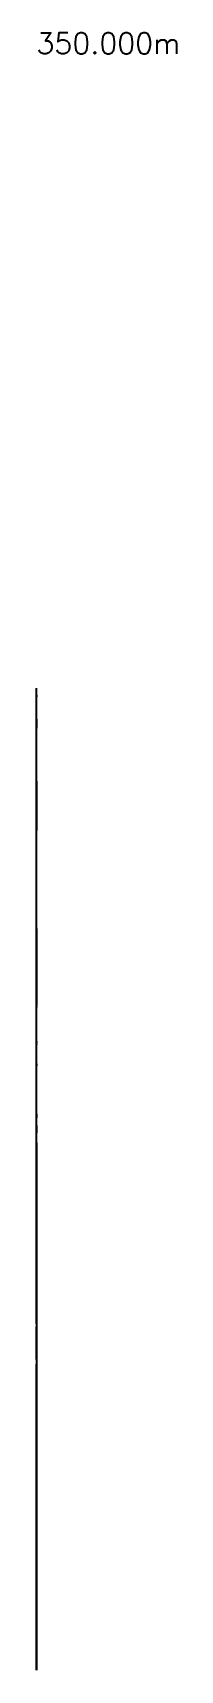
# Model space of a CAD drawing. Extents: x 34233638 to 35010029, y 7400000 to 8016345.
# Drawn here: x 35000000 to 35010029, y 7484821 to 7602000 of the extents above; entities that cross this region are included whole.
import ezdxf

# ---------------------------------------------------------------- set-up
doc = ezdxf.new("R2010")
doc.units = 0
doc.header["$LTSCALE"] = 6
doc.header["$MEASUREMENT"] = 0
doc.layers.add('01-TEXTE', color=51, linetype='CONTINUOUS')
doc.layers.add('X-COUPE2', color=7, linetype='CONTINUOUS')
doc.styles.add('SIMPLEX', font='simplex')

msp = doc.modelspace()

# ---------------------------------------------------------------- texts
at = {"layer": '01-TEXTE', "color": 7, "style": 'SIMPLEX'}
msp.add_text('350.000m', height=1500, dxfattribs=at).set_placement((35000000, 7600500, 0))

# ---------------------------------------------------------------- linework, layer by layer
at = {"layer": 'X-COUPE2', "extrusion": (1, 0, 0)}
for p, q in [((35000000, 7554482, -50788), (35000000, 7555103, -51415)), ((35000000, 7554482, -51388), (35000000, 7555103, -51515)), ((35000000, 7554246, -50856), (35000000, 7554597, -50392)), ((35000000, 7554246, -51166), (35000000, 7554597, -51192)), ((35000000, 7554597, -50392), (35000000, 7554482, -50788)), ((35000000, 7554597, -51192), (35000000, 7554482, -51388)), ((35000000, 7552872, -50126), (35000000, 7554246, -50856)), ((35000000, 7552872, -50936), (35000000, 7554246, -51166)), ((35000000, 7552843, -49159), (35000000, 7552886, -49102)), ((35000000, 7552843, -50759), (35000000, 7552886, -50702)), ((35000000, 7552886, -49102), (35000000, 7552749, -48863)), ((35000000, 7552886, -50702), (35000000, 7552749, -50463)), ((35000000, 7552573, -49254), (35000000, 7552872, -50126)), ((35000000, 7552573, -50854), (35000000, 7552872, -50936)), ((35000000, 7552085, -49527), (35000000, 7552843, -49159)), ((35000000, 7552085, -51127), (35000000, 7552843, -50759)), ((35000000, 7552749, -48863), (35000000, 7552241, -49199)), ((35000000, 7552749, -50463), (35000000, 7552241, -50799)), ((35000000, 7552241, -49199), (35000000, 7552573, -49254)), ((35000000, 7552241, -50799), (35000000, 7552573, -50854)), ((35000000, 7551227, -49269), (35000000, 7552085, -49527)), ((35000000, 7551227, -50869), (35000000, 7552085, -51127)), ((35000000, 7550181, -49187), (35000000, 7551227, -49269)), ((35000000, 7550181, -50987), (35000000, 7551227, -50869)), ((35000000, 7549526, -48898), (35000000, 7550181, -49187)), ((35000000, 7549526, -50698), (35000000, 7550181, -50987)), ((35000000, 7548944, -50144), (35000000, 7549526, -48898)), ((35000000, 7548944, -50444), (35000000, 7549526, -50698)), ((35000000, 7548546, -48620), (35000000, 7548944, -50144)), ((35000000, 7548546, -50720), (35000000, 7548944, -50444)), ((35000000, 7548464, -49150), (35000000, 7548546, -48620)), ((35000000, 7548464, -50860), (35000000, 7548546, -50720)), ((35000000, 7548280, -49453), (35000000, 7548464, -49150)), ((35000000, 7548280, -50963), (35000000, 7548464, -50860)), ((35000000, 7548277, -42384), (35000000, 7548440, -42097)), ((35000000, 7548277, -48394), (35000000, 7548440, -48107)), ((35000000, 7548440, -42097), (35000000, 7547596, -41519)), ((35000000, 7548440, -48107), (35000000, 7547596, -47529)), ((35000000, 7547852, -49423), (35000000, 7548280, -49453)), ((35000000, 7547852, -51223), (35000000, 7548280, -50963)), ((35000000, 7545349, -47854), (35000000, 7548277, -42384)), ((35000000, 7545349, -47964), (35000000, 7548277, -48394)), ((35000000, 7546325, -49300), (35000000, 7547852, -49423)), ((35000000, 7546325, -51100), (35000000, 7547852, -51223)), ((35000000, 7547596, -41519), (35000000, 7546877, -41840)), ((35000000, 7547596, -47529), (35000000, 7546877, -47850)), ((35000000, 7546877, -41840), (35000000, 7545944, -42333)), ((35000000, 7546877, -47850), (35000000, 7545944, -48343)), ((35000000, 7545470, -50836), (35000000, 7546325, -49300)), ((35000000, 7545470, -50946), (35000000, 7546325, -51100)), ((35000000, 7545944, -42333), (35000000, 7544914, -42568)), ((35000000, 7545944, -48343), (35000000, 7544914, -48578)), ((35000000, 7545008, -50822), (35000000, 7545470, -50836)), ((35000000, 7545008, -50922), (35000000, 7545470, -50946)), ((35000000, 7544914, -42568), (35000000, 7545464, -41623)), ((35000000, 7544914, -48578), (35000000, 7545464, -47633)), ((35000000, 7544213, -47918), (35000000, 7545349, -47854)), ((35000000, 7544213, -48318), (35000000, 7545349, -47964)), ((35000000, 7544319, -48912), (35000000, 7545008, -50822)), ((35000000, 7544319, -50622), (35000000, 7545008, -50922)), ((35000000, 7544174, -48730), (35000000, 7544319, -48912)), ((35000000, 7544174, -50430), (35000000, 7544319, -50622)), ((35000000, 7542965, -47840), (35000000, 7544213, -47918)), ((35000000, 7542965, -48050), (35000000, 7544213, -48318)), ((35000000, 7543187, -49721), (35000000, 7544174, -48730)), ((35000000, 7543187, -51221), (35000000, 7544174, -50430)), ((35000000, 7542629, -50414), (35000000, 7543187, -49721)), ((35000000, 7542629, -51014), (35000000, 7543187, -51221)), ((35000000, 7542317, -47823), (35000000, 7542965, -47840)), ((35000000, 7542317, -48133), (35000000, 7542965, -48050)), ((35000000, 7542195, -49625), (35000000, 7542629, -50414)), ((35000000, 7542195, -50525), (35000000, 7542629, -51014)), ((35000000, 7541792, -47884), (35000000, 7542317, -47823)), ((35000000, 7541792, -48484), (35000000, 7542317, -48133)), ((35000000, 7541515, -49681), (35000000, 7542195, -49625)), ((35000000, 7541515, -50581), (35000000, 7542195, -50525)), ((35000000, 7541189, -46493), (35000000, 7541792, -47884)), ((35000000, 7541189, -46903), (35000000, 7541792, -48484)), ((35000000, 7541189, -50199), (35000000, 7541515, -49681)), ((35000000, 7541189, -50599), (35000000, 7541515, -50581)), ((35000000, 7540646, -50109), (35000000, 7541189, -50199)), ((35000000, 7540646, -50509), (35000000, 7541189, -50599)), ((35000000, 7539456, -46405), (35000000, 7541189, -46493)), ((35000000, 7539456, -46815), (35000000, 7541189, -46903)), ((35000000, 7540183, -49509), (35000000, 7540646, -50109)), ((35000000, 7540183, -50319), (35000000, 7540646, -50509)), ((35000000, 7539189, -49322), (35000000, 7540183, -49509)), ((35000000, 7539189, -50222), (35000000, 7540183, -50319)), ((35000000, 7539023, -46915), (35000000, 7539456, -46405)), ((35000000, 7539023, -47325), (35000000, 7539456, -46815)), ((35000000, 7538501, -47665), (35000000, 7539189, -49322)), ((35000000, 7538501, -49675), (35000000, 7539189, -50222)), ((35000000, 7537787, -47282), (35000000, 7539023, -46915)), ((35000000, 7537787, -47392), (35000000, 7539023, -47325)), ((35000000, 7537768, -49028), (35000000, 7538501, -47665)), ((35000000, 7537768, -49928), (35000000, 7538501, -49675)), ((35000000, 7537569, -47706), (35000000, 7537895, -47760)), ((35000000, 7537569, -49306), (35000000, 7537895, -49160)), ((35000000, 7537895, -47760), (35000000, 7537462, -48010)), ((35000000, 7537895, -49160), (35000000, 7537462, -49110)), ((35000000, 7537393, -46936), (35000000, 7537787, -47282)), ((35000000, 7537393, -47086), (35000000, 7537787, -47392)), ((35000000, 7537155, -49855), (35000000, 7537768, -49028)), ((35000000, 7537155, -49875), (35000000, 7537768, -49928)), ((35000000, 7536943, -48311), (35000000, 7537569, -47706)), ((35000000, 7537215, -48964), (35000000, 7537569, -49306)), ((35000000, 7537462, -48010), (35000000, 7537455, -47915)), ((35000000, 7537462, -49110), (35000000, 7537455, -49915)), ((35000000, 7537455, -47915), (35000000, 7537155, -48905)), ((35000000, 7537455, -49915), (35000000, 7537155, -48925)), ((35000000, 7536657, -46933), (35000000, 7537393, -46936)), ((35000000, 7536657, -47283), (35000000, 7537393, -47086)), ((35000000, 7537004, -49614), (35000000, 7537215, -48964)), ((35000000, 7537064, -47016), (35000000, 7537175, -47128)), ((35000000, 7537064, -47416), (35000000, 7537175, -47428)), ((35000000, 7537175, -47128), (35000000, 7537050, -47370)), ((35000000, 7537175, -47428), (35000000, 7537050, -47670)), ((35000000, 7537155, -48905), (35000000, 7537155, -49855)), ((35000000, 7537155, -48925), (35000000, 7537155, -49875)), ((35000000, 7537155, -49855), (35000000, 7536709, -49321)), ((35000000, 7537155, -49875), (35000000, 7536709, -50221)), ((35000000, 7536798, -46790), (35000000, 7537064, -47016)), ((35000000, 7536798, -47540), (35000000, 7537064, -47416)), ((35000000, 7537050, -47670), (35000000, 7537054, -47540)), ((35000000, 7537054, -47540), (35000000, 7537004, -49614)), ((35000000, 7537032, -47320), (35000000, 7537053, -49041)), ((35000000, 7537053, -49041), (35000000, 7536943, -48311)), ((35000000, 7537050, -47370), (35000000, 7537032, -47320)), ((35000000, 7536253, -47047), (35000000, 7536798, -46790)), ((35000000, 7536253, -47567), (35000000, 7536798, -47540)), ((35000000, 7536709, -49321), (35000000, 7534795, -49158)), ((35000000, 7536709, -50221), (35000000, 7534795, -50258)), ((35000000, 7536124, -46647), (35000000, 7536657, -46933)), ((35000000, 7536124, -47047), (35000000, 7536657, -47283)), ((35000000, 7535832, -47002), (35000000, 7536253, -47047)), ((35000000, 7535832, -47402), (35000000, 7536253, -47567)), ((35000000, 7535328, -46547), (35000000, 7536124, -46647)), ((35000000, 7535328, -47047), (35000000, 7536124, -47047)), ((35000000, 7535613, -46993), (35000000, 7535832, -47002)), ((35000000, 7535613, -47513), (35000000, 7535832, -47402)), ((35000000, 7535104, -46921), (35000000, 7535613, -46993)), ((35000000, 7535104, -47321), (35000000, 7535613, -47513)), ((35000000, 7535111, -45569), (35000000, 7535328, -46547)), ((35000000, 7535111, -46519), (35000000, 7535328, -47047)), ((35000000, 7534414, -46062), (35000000, 7535111, -45569)), ((35000000, 7534414, -47012), (35000000, 7535111, -46519)), ((35000000, 7534963, -46871), (35000000, 7535104, -46921)), ((35000000, 7534963, -47231), (35000000, 7535104, -47321)), ((35000000, 7534573, -46924), (35000000, 7534963, -46871)), ((35000000, 7534573, -47284), (35000000, 7534963, -47231)), ((35000000, 7534795, -49158), (35000000, 7534108, -49144)), ((35000000, 7534795, -50258), (35000000, 7534108, -49844)), ((35000000, 7534327, -45922), (35000000, 7534582, -45748)), ((35000000, 7534327, -46222), (35000000, 7534582, -46198)), ((35000000, 7534542, -46872), (35000000, 7534573, -46924)), ((35000000, 7534542, -47242), (35000000, 7534573, -47284)), ((35000000, 7534225, -46933), (35000000, 7534542, -46872)), ((35000000, 7534225, -47303), (35000000, 7534542, -47242)), ((35000000, 7533686, -43103), (35000000, 7534414, -46062)), ((35000000, 7533686, -46113), (35000000, 7534414, -47012)), ((35000000, 7534276, -45917), (35000000, 7534327, -45922)), ((35000000, 7534276, -46217), (35000000, 7534327, -46222)), ((35000000, 7534019, -45768), (35000000, 7534276, -45917)), ((35000000, 7534019, -46218), (35000000, 7534276, -46217)), ((35000000, 7533988, -46943), (35000000, 7534225, -46933)), ((35000000, 7533988, -47343), (35000000, 7534225, -47303)), ((35000000, 7534135, -45477), (35000000, 7534179, -45629)), ((35000000, 7534135, -45627), (35000000, 7534179, -45779)), ((35000000, 7534179, -45629), (35000000, 7533973, -45504)), ((35000000, 7534179, -45779), (35000000, 7533973, -45704)), ((35000000, 7533841, -45375), (35000000, 7534161, -45566)), ((35000000, 7533841, -45585), (35000000, 7534161, -45766)), ((35000000, 7534161, -45566), (35000000, 7533902, -45328)), ((35000000, 7534161, -45766), (35000000, 7533902, -45528)), ((35000000, 7533902, -45328), (35000000, 7534135, -45477)), ((35000000, 7533902, -45528), (35000000, 7534135, -45627)), ((35000000, 7534108, -49144), (35000000, 7533898, -48983)), ((35000000, 7534108, -49844), (35000000, 7533898, -49283)), ((35000000, 7533979, -45730), (35000000, 7534019, -45768)), ((35000000, 7533979, -46180), (35000000, 7534019, -46218)), ((35000000, 7533891, -46938), (35000000, 7533988, -46943)), ((35000000, 7533891, -47138), (35000000, 7533988, -47343)), ((35000000, 7533387, -45626), (35000000, 7533979, -45730)), ((35000000, 7533387, -46126), (35000000, 7533979, -46180)), ((35000000, 7533973, -45504), (35000000, 7533818, -45339)), ((35000000, 7533973, -45704), (35000000, 7533818, -45639)), ((35000000, 7533396, -46793), (35000000, 7533891, -46938)), ((35000000, 7533396, -46893), (35000000, 7533891, -47138)), ((35000000, 7533678, -45259), (35000000, 7533841, -45375)), ((35000000, 7533678, -45559), (35000000, 7533841, -45585)), ((35000000, 7533818, -45339), (35000000, 7533685, -45439)), ((35000000, 7533818, -45639), (35000000, 7533685, -45639)), ((35000000, 7533685, -45439), (35000000, 7533804, -45424)), ((35000000, 7533685, -45639), (35000000, 7533804, -45724)), ((35000000, 7533804, -45424), (35000000, 7533534, -45499)), ((35000000, 7533804, -45724), (35000000, 7533534, -45649)), ((35000000, 7533292, -42929), (35000000, 7533686, -43103)), ((35000000, 7533292, -45939), (35000000, 7533686, -46113)), ((35000000, 7533613, -45533), (35000000, 7533678, -45259)), ((35000000, 7533613, -45943), (35000000, 7533678, -45559)), ((35000000, 7533276, -45426), (35000000, 7533613, -45533)), ((35000000, 7533276, -46026), (35000000, 7533613, -45943)), ((35000000, 7533534, -45499), (35000000, 7533558, -45499)), ((35000000, 7533534, -45649), (35000000, 7533558, -45649)), ((35000000, 7533558, -45499), (35000000, 7533455, -45585)), ((35000000, 7533558, -45649), (35000000, 7533455, -45735)), ((35000000, 7533455, -45585), (35000000, 7533246, -45495)), ((35000000, 7533455, -45735), (35000000, 7533246, -45695)), ((35000000, 7533326, -46671), (35000000, 7533396, -46793)), ((35000000, 7533326, -46871), (35000000, 7533396, -46893)), ((35000000, 7533048, -45526), (35000000, 7533387, -45626)), ((35000000, 7533048, -46026), (35000000, 7533387, -46126)), ((35000000, 7533305, -46567), (35000000, 7533326, -46671)), ((35000000, 7533325, -47064), (35000000, 7533326, -46871)), ((35000000, 7532910, -47272), (35000000, 7533325, -47064)), ((35000000, 7532729, -46793), (35000000, 7533305, -46567)), ((35000000, 7532567, -44877), (35000000, 7533292, -42929)), ((35000000, 7532567, -45687), (35000000, 7533292, -45939)), ((35000000, 7533204, -45374), (35000000, 7533276, -45426)), ((35000000, 7533204, -45974), (35000000, 7533276, -46026)), ((35000000, 7533246, -45495), (35000000, 7533156, -45503)), ((35000000, 7533246, -45695), (35000000, 7533156, -45633)), ((35000000, 7533048, -45526), (35000000, 7533204, -45374)), ((35000000, 7533048, -46026), (35000000, 7533204, -45974)), ((35000000, 7533156, -45503), (35000000, 7532951, -45471)), ((35000000, 7533156, -45633), (35000000, 7532951, -45601)), ((35000000, 7532887, -45599), (35000000, 7533048, -45526)), ((35000000, 7532887, -46199), (35000000, 7533048, -46026)), ((35000000, 7532951, -45471), (35000000, 7532844, -45470)), ((35000000, 7532951, -45601), (35000000, 7532844, -45590)), ((35000000, 7532844, -45470), (35000000, 7532943, -45484)), ((35000000, 7532844, -45590), (35000000, 7532943, -45624)), ((35000000, 7532943, -45484), (35000000, 7532843, -45541)), ((35000000, 7532943, -45624), (35000000, 7532843, -45661)), ((35000000, 7532851, -46722), (35000000, 7532910, -47272)), ((35000000, 7532851, -45591), (35000000, 7532887, -45599)), ((35000000, 7532851, -45991), (35000000, 7532887, -46199)), ((35000000, 7532668, -47067), (35000000, 7532851, -46722)), ((35000000, 7531858, -45709), (35000000, 7532851, -45591)), ((35000000, 7531858, -45909), (35000000, 7532851, -45991)), ((35000000, 7532843, -45541), (35000000, 7532392, -45345)), ((35000000, 7532843, -45661), (35000000, 7532392, -45465)), ((35000000, 7532724, -46383), (35000000, 7532729, -46793)), ((35000000, 7532668, -46667), (35000000, 7532724, -46383)), ((35000000, 7532247, -46630), (35000000, 7532668, -46667)), ((35000000, 7532247, -47010), (35000000, 7532668, -47067)), ((35000000, 7531690, -44813), (35000000, 7532567, -44877)), ((35000000, 7531690, -45423), (35000000, 7532567, -45687)), ((35000000, 7531878, -46537), (35000000, 7532322, -46586)), ((35000000, 7531878, -46937), (35000000, 7532322, -46966)), ((35000000, 7532322, -46586), (35000000, 7532247, -46630)), ((35000000, 7532322, -46966), (35000000, 7532247, -47010)), ((35000000, 7531866, -46256), (35000000, 7531878, -46537)), ((35000000, 7531866, -46656), (35000000, 7531878, -46937)), ((35000000, 7531436, -46206), (35000000, 7531866, -46256)), ((35000000, 7531436, -46556), (35000000, 7531866, -46656)), ((35000000, 7530505, -45609), (35000000, 7531858, -45709)), ((35000000, 7530505, -45819), (35000000, 7531858, -45909)), ((35000000, 7531596, -45202), (35000000, 7531690, -44813)), ((35000000, 7531596, -45612), (35000000, 7531690, -45423)), ((35000000, 7531455, -45482), (35000000, 7531596, -45202)), ((35000000, 7531455, -45932), (35000000, 7531596, -45612)), ((35000000, 7530811, -45570), (35000000, 7531455, -45482)), ((35000000, 7530811, -46000), (35000000, 7531455, -45932)), ((35000000, 7531065, -46256), (35000000, 7531436, -46206)), ((35000000, 7531065, -46606), (35000000, 7531436, -46556)), ((35000000, 7530849, -46248), (35000000, 7531065, -46256)), ((35000000, 7530849, -46598), (35000000, 7531065, -46606)), ((35000000, 7530465, -46224), (35000000, 7530849, -46248)), ((35000000, 7530465, -46674), (35000000, 7530849, -46598)), ((35000000, 7529945, -45503), (35000000, 7530811, -45570)), ((35000000, 7529945, -45853), (35000000, 7530811, -46000)), ((35000000, 7530218, -45536), (35000000, 7530505, -45609)), ((35000000, 7530218, -45746), (35000000, 7530505, -45819)), ((35000000, 7530102, -46200), (35000000, 7530465, -46224)), ((35000000, 7530102, -46450), (35000000, 7530465, -46674)), ((35000000, 7529731, -45606), (35000000, 7530218, -45536)), ((35000000, 7529731, -45806), (35000000, 7530218, -45746)), ((35000000, 7529602, -46212), (35000000, 7530102, -46200)), ((35000000, 7529602, -46562), (35000000, 7530102, -46450)), ((35000000, 7529778, -45464), (35000000, 7529945, -45503)), ((35000000, 7529778, -45814), (35000000, 7529945, -45853)), ((35000000, 7529072, -45416), (35000000, 7529808, -45470)), ((35000000, 7529072, -45766), (35000000, 7529808, -45740)), ((35000000, 7529808, -45470), (35000000, 7529722, -45526)), ((35000000, 7529808, -45740), (35000000, 7529722, -45876)), ((35000000, 7529722, -45526), (35000000, 7529778, -45464)), ((35000000, 7529722, -45876), (35000000, 7529778, -45814)), ((35000000, 7529461, -45668), (35000000, 7529731, -45606)), ((35000000, 7529461, -45778), (35000000, 7529731, -45806)), ((35000000, 7529517, -46365), (35000000, 7529642, -46234)), ((35000000, 7529517, -46665), (35000000, 7529642, -46594)), ((35000000, 7529642, -46234), (35000000, 7529602, -46212)), ((35000000, 7529642, -46594), (35000000, 7529602, -46562)), ((35000000, 7529390, -46281), (35000000, 7529517, -46365)), ((35000000, 7529390, -46631), (35000000, 7529517, -46665)), ((35000000, 7529090, -45578), (35000000, 7529461, -45668)), ((35000000, 7529090, -45778), (35000000, 7529461, -45778)), ((35000000, 7529120, -46381), (35000000, 7529390, -46281)), ((35000000, 7529120, -46581), (35000000, 7529390, -46631)), ((35000000, 7528845, -46367), (35000000, 7529120, -46381)), ((35000000, 7528845, -46747), (35000000, 7529120, -46581)), ((35000000, 7527873, -45478), (35000000, 7529090, -45578)), ((35000000, 7527873, -45688), (35000000, 7529090, -45778)), ((35000000, 7528749, -45366), (35000000, 7529072, -45416)), ((35000000, 7528749, -45666), (35000000, 7529072, -45766)), ((35000000, 7528302, -46318), (35000000, 7528845, -46367)), ((35000000, 7528302, -46448), (35000000, 7528845, -46747)), ((35000000, 7527782, -45202), (35000000, 7528749, -45366)), ((35000000, 7527782, -45422), (35000000, 7528749, -45666)), ((35000000, 7528219, -46209), (35000000, 7528684, -45618)), ((35000000, 7528219, -47009), (35000000, 7528684, -46418)), ((35000000, 7528073, -46266), (35000000, 7528302, -46318)), ((35000000, 7528073, -46396), (35000000, 7528302, -46448)), ((35000000, 7526962, -47265), (35000000, 7528219, -46209)), ((35000000, 7526962, -48065), (35000000, 7528219, -47009)), ((35000000, 7528219, -46209), (35000000, 7528181, -46255)), ((35000000, 7528219, -47009), (35000000, 7528181, -46385)), ((35000000, 7528181, -46255), (35000000, 7528073, -46266)), ((35000000, 7528181, -46385), (35000000, 7528073, -46396)), ((35000000, 7527627, -45620), (35000000, 7527873, -45478)), ((35000000, 7527627, -45820), (35000000, 7527873, -45688)), ((35000000, 7527214, -45296), (35000000, 7527782, -45202)), ((35000000, 7527214, -45496), (35000000, 7527782, -45422)), ((35000000, 7526465, -45822), (35000000, 7527627, -45620)), ((35000000, 7526465, -45932), (35000000, 7527627, -45820)), ((35000000, 7526892, -45214), (35000000, 7527214, -45296)), ((35000000, 7526892, -45324), (35000000, 7527214, -45496)), ((35000000, 7526017, -47152), (35000000, 7526962, -47265)), ((35000000, 7526017, -47952), (35000000, 7526962, -48065)), ((35000000, 7526219, -45056), (35000000, 7526892, -45214)), ((35000000, 7526219, -45256), (35000000, 7526892, -45324)), ((35000000, 7524602, -45870), (35000000, 7526465, -45822)), ((35000000, 7524602, -46070), (35000000, 7526465, -45932)), ((35000000, 7525449, -45070), (35000000, 7526219, -45056)), ((35000000, 7525449, -45190), (35000000, 7526219, -45256)), ((35000000, 7524938, -46587), (35000000, 7526017, -47152)), ((35000000, 7524938, -47387), (35000000, 7526017, -47952)), ((35000000, 7525150, -45160), (35000000, 7525449, -45070)), ((35000000, 7525150, -45270), (35000000, 7525449, -45190)), ((35000000, 7524761, -45120), (35000000, 7525150, -45160)), ((35000000, 7524761, -45520), (35000000, 7525150, -45270)), ((35000000, 7524305, -46617), (35000000, 7524938, -46587)), ((35000000, 7524305, -47417), (35000000, 7524938, -47387)), ((35000000, 7524354, -45043), (35000000, 7524761, -45120)), ((35000000, 7524354, -45443), (35000000, 7524761, -45520)), ((35000000, 7524094, -45235), (35000000, 7524641, -45372)), ((35000000, 7524094, -45535), (35000000, 7524641, -45772)), ((35000000, 7524641, -45372), (35000000, 7524354, -45043)), ((35000000, 7524641, -45772), (35000000, 7524354, -45443)), ((35000000, 7524552, -45966), (35000000, 7524602, -45870)), ((35000000, 7524552, -46166), (35000000, 7524602, -46070)), ((35000000, 7523771, -45807), (35000000, 7524552, -45966)), ((35000000, 7523771, -46107), (35000000, 7524552, -46166)), ((35000000, 7524164, -45774), (35000000, 7524305, -46617)), ((35000000, 7524164, -46784), (35000000, 7524305, -47417)), ((35000000, 7522539, -45589), (35000000, 7524164, -45774)), ((35000000, 7522539, -46599), (35000000, 7524164, -46784)), ((35000000, 7523541, -45335), (35000000, 7524094, -45235)), ((35000000, 7523541, -45445), (35000000, 7524094, -45535)), ((35000000, 7523727, -45746), (35000000, 7523809, -45713)), ((35000000, 7523727, -45906), (35000000, 7523809, -45903)), ((35000000, 7523809, -45713), (35000000, 7523287, -45715)), ((35000000, 7523809, -45903), (35000000, 7523287, -45925)), ((35000000, 7523376, -45543), (35000000, 7523797, -45816)), ((35000000, 7523376, -45753), (35000000, 7523797, -45936)), ((35000000, 7523797, -45816), (35000000, 7523727, -45746)), ((35000000, 7523797, -45936), (35000000, 7523727, -45906)), ((35000000, 7522762, -45827), (35000000, 7523771, -45807)), ((35000000, 7522762, -46427), (35000000, 7523771, -46107)), ((35000000, 7523287, -45715), (35000000, 7523541, -45335)), ((35000000, 7523287, -45925), (35000000, 7523541, -45445)), ((35000000, 7522443, -45270), (35000000, 7523376, -45543)), ((35000000, 7522443, -45520), (35000000, 7523376, -45753)), ((35000000, 7522141, -45413), (35000000, 7522762, -45827)), ((35000000, 7522141, -46513), (35000000, 7522762, -46427)), ((35000000, 7521775, -45433), (35000000, 7522564, -45559)), ((35000000, 7521775, -46533), (35000000, 7522564, -46659)), ((35000000, 7522564, -45559), (35000000, 7522141, -45413)), ((35000000, 7522564, -46659), (35000000, 7522141, -46513)), ((35000000, 7522204, -45379), (35000000, 7522539, -45589)), ((35000000, 7522204, -46389), (35000000, 7522539, -46599)), ((35000000, 7522418, -45233), (35000000, 7522443, -45270)), ((35000000, 7522418, -45633), (35000000, 7522443, -45520)), ((35000000, 7521994, -45341), (35000000, 7522418, -45233)), ((35000000, 7521994, -45551), (35000000, 7522418, -45633)), ((35000000, 7521812, -45198), (35000000, 7522229, -45663)), ((35000000, 7521812, -46208), (35000000, 7522229, -46673)), ((35000000, 7522229, -45663), (35000000, 7522204, -45379)), ((35000000, 7522229, -46673), (35000000, 7522204, -46389)), ((35000000, 7522141, -45413), (35000000, 7519890, -45325)), ((35000000, 7522141, -46513), (35000000, 7519890, -46425)), ((35000000, 7521663, -45299), (35000000, 7521994, -45341)), ((35000000, 7521663, -45409), (35000000, 7521994, -45551)), ((35000000, 7521375, -45678), (35000000, 7521989, -45526)), ((35000000, 7521375, -46248), (35000000, 7521989, -46096)), ((35000000, 7521989, -45526), (35000000, 7521209, -45280)), ((35000000, 7521989, -46096), (35000000, 7521209, -45850)), ((35000000, 7521687, -45171), (35000000, 7521812, -45198)), ((35000000, 7521687, -46181), (35000000, 7521812, -46208)), ((35000000, 7521812, -45198), (35000000, 7520946, -45685)), ((35000000, 7521812, -46208), (35000000, 7520946, -46095)), ((35000000, 7521489, -45530), (35000000, 7521775, -45433)), ((35000000, 7521489, -46630), (35000000, 7521775, -46533)), ((35000000, 7521513, -45375), (35000000, 7521687, -45171)), ((35000000, 7521513, -46385), (35000000, 7521687, -46181)), ((35000000, 7521295, -45229), (35000000, 7521663, -45299)), ((35000000, 7521295, -45439), (35000000, 7521663, -45409)), ((35000000, 7520808, -44500), (35000000, 7521513, -45375)), ((35000000, 7520808, -45510), (35000000, 7521513, -46385)), ((35000000, 7520704, -45651), (35000000, 7521489, -45530)), ((35000000, 7520704, -45801), (35000000, 7521489, -46630)), ((35000000, 7520704, -45651), (35000000, 7521484, -45792)), ((35000000, 7520704, -45801), (35000000, 7521484, -46092)), ((35000000, 7521484, -45792), (35000000, 7520701, -45668)), ((35000000, 7521484, -46092), (35000000, 7520701, -46318)), ((35000000, 7519543, -45852), (35000000, 7521375, -45678)), ((35000000, 7519543, -46172), (35000000, 7521375, -46248)), ((35000000, 7520916, -45470), (35000000, 7521295, -45229)), ((35000000, 7520916, -45590), (35000000, 7521295, -45439)), ((35000000, 7521209, -45280), (35000000, 7519704, -45243)), ((35000000, 7521209, -45850), (35000000, 7519704, -45683)), ((35000000, 7520946, -45685), (35000000, 7520401, -45460)), ((35000000, 7520946, -46095), (35000000, 7520401, -45670)), ((35000000, 7520815, -45603), (35000000, 7520916, -45470)), ((35000000, 7520815, -45673), (35000000, 7520916, -45590)), ((35000000, 7520592, -45603), (35000000, 7520815, -45603)), ((35000000, 7520592, -45673), (35000000, 7520815, -45673)), ((35000000, 7520407, -35055), (35000000, 7520809, -34778)), ((35000000, 7520407, -37065), (35000000, 7520809, -36788)), ((35000000, 7520809, -34778), (35000000, 7519935, -34973)), ((35000000, 7520809, -36788), (35000000, 7519935, -36483)), ((35000000, 7519702, -44930), (35000000, 7520808, -44500)), ((35000000, 7519702, -45940), (35000000, 7520808, -45510)), ((35000000, 7520808, -44500), (35000000, 7519704, -45504)), ((35000000, 7520808, -45510), (35000000, 7519704, -45714)), ((35000000, 7519582, -45526), (35000000, 7520704, -45651)), ((35000000, 7519582, -45676), (35000000, 7520704, -45801)), ((35000000, 7520701, -45668), (35000000, 7519941, -45734)), ((35000000, 7520701, -46318), (35000000, 7519941, -46434)), ((35000000, 7520401, -45460), (35000000, 7520592, -45603)), ((35000000, 7520401, -45670), (35000000, 7520592, -45673)), ((35000000, 7519704, -45243), (35000000, 7520502, -45215)), ((35000000, 7519704, -45683), (35000000, 7520502, -45665)), ((35000000, 7520502, -45215), (35000000, 7519826, -45105)), ((35000000, 7520502, -45665), (35000000, 7519826, -45555)), ((35000000, 7519927, -35386), (35000000, 7520407, -35055)), ((35000000, 7519927, -37396), (35000000, 7520407, -37065)), ((35000000, 7519911, -45115), (35000000, 7520401, -45460)), ((35000000, 7519911, -46015), (35000000, 7520401, -45670)), ((35000000, 7519941, -45734), (35000000, 7518998, -45582)), ((35000000, 7519941, -46434), (35000000, 7518998, -46182)), ((35000000, 7519935, -34973), (35000000, 7519027, -34756)), ((35000000, 7519935, -36483), (35000000, 7519027, -35766)), ((35000000, 7519329, -35751), (35000000, 7519927, -35386)), ((35000000, 7519329, -37761), (35000000, 7519927, -37396)), ((35000000, 7519436, -45481), (35000000, 7519911, -45115)), ((35000000, 7519436, -45881), (35000000, 7519911, -46015)), ((35000000, 7519890, -45325), (35000000, 7519734, -45259)), ((35000000, 7519890, -46425), (35000000, 7519734, -46359)), ((35000000, 7519826, -45105), (35000000, 7519803, -45066)), ((35000000, 7519826, -45555), (35000000, 7519803, -45366)), ((35000000, 7519803, -45066), (35000000, 7518743, -44911)), ((35000000, 7519803, -45366), (35000000, 7518743, -45211)), ((35000000, 7519734, -45259), (35000000, 7518626, -45339)), ((35000000, 7519734, -46359), (35000000, 7518626, -46439)), ((35000000, 7519704, -45504), (35000000, 7519436, -45481)), ((35000000, 7519704, -45714), (35000000, 7519436, -45881)), ((35000000, 7518957, -45104), (35000000, 7519702, -44930)), ((35000000, 7518957, -46114), (35000000, 7519702, -45940)), ((35000000, 7519113, -35360), (35000000, 7519685, -34543)), ((35000000, 7519113, -37370), (35000000, 7519685, -36553)), ((35000000, 7519685, -34543), (35000000, 7519556, -34629)), ((35000000, 7519685, -36553), (35000000, 7519556, -36639)), ((35000000, 7519109, -45506), (35000000, 7519582, -45526)), ((35000000, 7519109, -46206), (35000000, 7519582, -45676)), ((35000000, 7519556, -34629), (35000000, 7518914, -34448)), ((35000000, 7519556, -36639), (35000000, 7518914, -36458)), ((35000000, 7518330, -45699), (35000000, 7519543, -45852)), ((35000000, 7518330, -46299), (35000000, 7519543, -46172)), ((35000000, 7518772, -34684), (35000000, 7519329, -35751)), ((35000000, 7518772, -36694), (35000000, 7519329, -37761)), ((35000000, 7517450, -30794), (35000000, 7519240, -30794)), ((35000000, 7517450, -31344), (35000000, 7519240, -31294)), ((35000000, 7519240, -30794), (35000000, 7518422, -30449)), ((35000000, 7519240, -31294), (35000000, 7518422, -30999)), ((35000000, 7518831, -45627), (35000000, 7519225, -45506)), ((35000000, 7518831, -46227), (35000000, 7519225, -46106)), ((35000000, 7519225, -45506), (35000000, 7519109, -45506)), ((35000000, 7519225, -46106), (35000000, 7519109, -46206)), ((35000000, 7518274, -36167), (35000000, 7519113, -35360)), ((35000000, 7518274, -37977), (35000000, 7519113, -37370)), ((35000000, 7519027, -34756), (35000000, 7518517, -34129)), ((35000000, 7519027, -35766), (35000000, 7518517, -35139)), ((35000000, 7518998, -45582), (35000000, 7518330, -45699)), ((35000000, 7518998, -46182), (35000000, 7518330, -46299)), ((35000000, 7518445, -38635), (35000000, 7518983, -38908)), ((35000000, 7518445, -39645), (35000000, 7518983, -39718)), ((35000000, 7518983, -38908), (35000000, 7518357, -39625)), ((35000000, 7518983, -39718), (35000000, 7518357, -39835)), ((35000000, 7518108, -45223), (35000000, 7518957, -45104)), ((35000000, 7518108, -46323), (35000000, 7518957, -46114)), ((35000000, 7518914, -34448), (35000000, 7518772, -34684)), ((35000000, 7518914, -36458), (35000000, 7518772, -36694)), ((35000000, 7517799, -45525), (35000000, 7518831, -45627)), ((35000000, 7517799, -46125), (35000000, 7518831, -46227)), ((35000000, 7518288, -38077), (35000000, 7518807, -37566)), ((35000000, 7518288, -39087), (35000000, 7518807, -38876)), ((35000000, 7518807, -37566), (35000000, 7517950, -36946)), ((35000000, 7518807, -38876), (35000000, 7517950, -38456)), ((35000000, 7518147, -36813), (35000000, 7518760, -37822)), ((35000000, 7518147, -38823), (35000000, 7518760, -39332)), ((35000000, 7518760, -37822), (35000000, 7518445, -38635)), ((35000000, 7518760, -39332), (35000000, 7518445, -39645)), ((35000000, 7518743, -44911), (35000000, 7518299, -44648)), ((35000000, 7518743, -45211), (35000000, 7518299, -44998)), ((35000000, 7518626, -45339), (35000000, 7518108, -45223)), ((35000000, 7518626, -46439), (35000000, 7518108, -46323)), ((35000000, 7518517, -34129), (35000000, 7518197, -33891)), ((35000000, 7518517, -35139), (35000000, 7518197, -34901)), ((35000000, 7518357, -39625), (35000000, 7518506, -39403)), ((35000000, 7518357, -39835), (35000000, 7518506, -39803)), ((35000000, 7518506, -39403), (35000000, 7518146, -39403)), ((35000000, 7518506, -39803), (35000000, 7518146, -39803)), ((35000000, 7518422, -30449), (35000000, 7517649, -30364)), ((35000000, 7518422, -30999), (35000000, 7517649, -30984)), ((35000000, 7518299, -44648), (35000000, 7517794, -44473)), ((35000000, 7518299, -44998), (35000000, 7517794, -44873)), ((35000000, 7517705, -38974), (35000000, 7518288, -38077)), ((35000000, 7517705, -39374), (35000000, 7518288, -39087)), ((35000000, 7517950, -36946), (35000000, 7518274, -36167)), ((35000000, 7517950, -38456), (35000000, 7518274, -37977)), ((35000000, 7517771, -37705), (35000000, 7518232, -37433)), ((35000000, 7517771, -39715), (35000000, 7518232, -39443)), ((35000000, 7518232, -37433), (35000000, 7518147, -36813)), ((35000000, 7518232, -39443), (35000000, 7518147, -38823)), ((35000000, 7518197, -33891), (35000000, 7518067, -34237)), ((35000000, 7518197, -34901), (35000000, 7518067, -35247)), ((35000000, 7517843, -33256), (35000000, 7518192, -33446)), ((35000000, 7517843, -34266), (35000000, 7518192, -34456)), ((35000000, 7518192, -33446), (35000000, 7517812, -33498)), ((35000000, 7518192, -34456), (35000000, 7517812, -34508)), ((35000000, 7518146, -39403), (35000000, 7517743, -39215)), ((35000000, 7518146, -39803), (35000000, 7517743, -39615)), ((35000000, 7518067, -34237), (35000000, 7517982, -33952)), ((35000000, 7518067, -35247), (35000000, 7517982, -34962)), ((35000000, 7517714, -41882), (35000000, 7518041, -41813)), ((35000000, 7517648, -42039), (35000000, 7518041, -42113)), ((35000000, 7518041, -41813), (35000000, 7517842, -41841)), ((35000000, 7518041, -42113), (35000000, 7517842, -42141)), ((35000000, 7517982, -33952), (35000000, 7517896, -33814)), ((35000000, 7517982, -34962), (35000000, 7517896, -34824)), ((35000000, 7517799, -33337), (35000000, 7517925, -33220)), ((35000000, 7517799, -34347), (35000000, 7517925, -34230)), ((35000000, 7517925, -33220), (35000000, 7517843, -33256)), ((35000000, 7517925, -34230), (35000000, 7517843, -34266)), ((35000000, 7517896, -33814), (35000000, 7517679, -33604)), ((35000000, 7517896, -34824), (35000000, 7517679, -34614)), ((35000000, 7516500, -45317), (35000000, 7517876, -45478)), ((35000000, 7516500, -45917), (35000000, 7517876, -46078)), ((35000000, 7517876, -45478), (35000000, 7517799, -45525)), ((35000000, 7517876, -46078), (35000000, 7517799, -46125)), ((35000000, 7517842, -41841), (35000000, 7517564, -41696)), ((35000000, 7517842, -42141), (35000000, 7517564, -41996)), ((35000000, 7517812, -33498), (35000000, 7517587, -33528)), ((35000000, 7517812, -34508), (35000000, 7517587, -34538)), ((35000000, 7516903, -41851), (35000000, 7517811, -41148)), ((35000000, 7517811, -41148), (35000000, 7517714, -41882)), ((35000000, 7517515, -33366), (35000000, 7517799, -33337)), ((35000000, 7517515, -34376), (35000000, 7517799, -34347)), ((35000000, 7517794, -44473), (35000000, 7517414, -43948)), ((35000000, 7517794, -44873), (35000000, 7517414, -44418)), ((35000000, 7517196, -37473), (35000000, 7517771, -37705)), ((35000000, 7517196, -39483), (35000000, 7517771, -39715)), ((35000000, 7517743, -39215), (35000000, 7517705, -38974)), ((35000000, 7517743, -39615), (35000000, 7517705, -39374)), ((35000000, 7517679, -33604), (35000000, 7517619, -33526)), ((35000000, 7517679, -34614), (35000000, 7517619, -34536)), ((35000000, 7517649, -30364), (35000000, 7516462, -30218)), ((35000000, 7517649, -30984), (35000000, 7516462, -30578)), ((35000000, 7517611, -41936), (35000000, 7517648, -42039)), ((35000000, 7517564, -41696), (35000000, 7517636, -41736)), ((35000000, 7517564, -41996), (35000000, 7517636, -42036)), ((35000000, 7517636, -41736), (35000000, 7516432, -41350)), ((35000000, 7517636, -42036), (35000000, 7516432, -41650)), ((35000000, 7517619, -33526), (35000000, 7517515, -33366)), ((35000000, 7517619, -34536), (35000000, 7517515, -34376)), ((35000000, 7516903, -42551), (35000000, 7517611, -41936)), ((35000000, 7517587, -33528), (35000000, 7517404, -33057)), ((35000000, 7517587, -34538), (35000000, 7517404, -34567)), ((35000000, 7516524, -31001), (35000000, 7517450, -30794)), ((35000000, 7516524, -31451), (35000000, 7517450, -31344)), ((35000000, 7517414, -43948), (35000000, 7516290, -43663)), ((35000000, 7517414, -44418), (35000000, 7516290, -44163)), ((35000000, 7517404, -33057), (35000000, 7517244, -32964)), ((35000000, 7517404, -34567), (35000000, 7517244, -34974)), ((35000000, 7517244, -32964), (35000000, 7516768, -33480)), ((35000000, 7517244, -34974), (35000000, 7516768, -35490)), ((35000000, 7517112, -37813), (35000000, 7517196, -37473)), ((35000000, 7517112, -39823), (35000000, 7517196, -39483)), ((35000000, 7516318, -38352), (35000000, 7517112, -37813)), ((35000000, 7516318, -40362), (35000000, 7517112, -39823)), ((35000000, 7516518, -43225), (35000000, 7517076, -42670)), ((35000000, 7516518, -43625), (35000000, 7517076, -43170)), ((35000000, 7517076, -42670), (35000000, 7516903, -41851)), ((35000000, 7517076, -43170), (35000000, 7516903, -42551)), ((35000000, 7516290, -43663), (35000000, 7516846, -43615)), ((35000000, 7516290, -44163), (35000000, 7516846, -44095)), ((35000000, 7516846, -43615), (35000000, 7516518, -43225)), ((35000000, 7516846, -44095), (35000000, 7516518, -43625)), ((35000000, 7516768, -33480), (35000000, 7516449, -34239)), ((35000000, 7516768, -35490), (35000000, 7516449, -35749)), ((35000000, 7515485, -30957), (35000000, 7516524, -31001)), ((35000000, 7515485, -31067), (35000000, 7516524, -31451)), ((35000000, 7516067, -45417), (35000000, 7516500, -45317)), ((35000000, 7516067, -45717), (35000000, 7516500, -45917)), ((35000000, 7516462, -30218), (35000000, 7516417, -30205)), ((35000000, 7516462, -30578), (35000000, 7516417, -30555)), ((35000000, 7516449, -34239), (35000000, 7515850, -35371)), ((35000000, 7516449, -35749), (35000000, 7515850, -36131)), ((35000000, 7516432, -41350), (35000000, 7516305, -41147)), ((35000000, 7516432, -41650), (35000000, 7516305, -41547)), ((35000000, 7516417, -30205), (35000000, 7515141, -29880)), ((35000000, 7516417, -30555), (35000000, 7515141, -30230)), ((35000000, 7515660, -39267), (35000000, 7516365, -38738)), ((35000000, 7516182, -40820), (35000000, 7516365, -40448)), ((35000000, 7516365, -38738), (35000000, 7516318, -38352)), ((35000000, 7516365, -40448), (35000000, 7516318, -40362)), ((35000000, 7516305, -41147), (35000000, 7515866, -40986)), ((35000000, 7516305, -41547), (35000000, 7515866, -41586)), ((35000000, 7516184, -40557), (35000000, 7516234, -40552)), ((35000000, 7516234, -40552), (35000000, 7516058, -40033)), ((35000000, 7515866, -40986), (35000000, 7516184, -40557)), ((35000000, 7515866, -41586), (35000000, 7516184, -41457)), ((35000000, 7516184, -41457), (35000000, 7515992, -41214)), ((35000000, 7516058, -40997), (35000000, 7516182, -40820)), ((35000000, 7515700, -45478), (35000000, 7516067, -45417)), ((35000000, 7515700, -45728), (35000000, 7516067, -45717)), ((35000000, 7515992, -41214), (35000000, 7516058, -40997)), ((35000000, 7516058, -40033), (35000000, 7515660, -39267)), ((35000000, 7515850, -35371), (35000000, 7515356, -35277)), ((35000000, 7515850, -36131), (35000000, 7515356, -35977)), ((35000000, 7515356, -35277), (35000000, 7515739, -34774)), ((35000000, 7515356, -35977), (35000000, 7515739, -35374)), ((35000000, 7515739, -34774), (35000000, 7514639, -33642)), ((35000000, 7515739, -35374), (35000000, 7514639, -34542)), ((35000000, 7514897, -45458), (35000000, 7515700, -45478)), ((35000000, 7514897, -45708), (35000000, 7515700, -45728)), ((35000000, 7514817, -30857), (35000000, 7515485, -30957)), ((35000000, 7514817, -31067), (35000000, 7515485, -31067)), ((35000000, 7515115, -9701), (35000000, 7515373, -9475)), ((35000000, 7515373, -9475), (35000000, 7515226, -11959)), ((35000000, 7515236, -32270), (35000000, 7515367, -32913)), ((35000000, 7515367, -32913), (35000000, 7515158, -33791)), ((35000000, 7515308, -29795), (35000000, 7515333, -31638)), ((35000000, 7515333, -31638), (35000000, 7515267, -32114)), ((35000000, 7515306, -29378), (35000000, 7515308, -29795)), ((35000000, 7515084, -29068), (35000000, 7515306, -29378)), ((35000000, 7515086, -29641), (35000000, 7515267, -29960)), ((35000000, 7515267, -29960), (35000000, 7514954, -31752)), ((35000000, 7515267, -32114), (35000000, 7514796, -32778)), ((35000000, 7514954, -31752), (35000000, 7515236, -32270)), ((35000000, 7515226, -11959), (35000000, 7515212, -11918)), ((35000000, 7515212, -11918), (35000000, 7515029, -12041)), ((35000000, 7515161, -9948), (35000000, 7515167, -12519)), ((35000000, 7515167, -12519), (35000000, 7515167, -12112)), ((35000000, 7515167, -12112), (35000000, 7515029, -12141)), ((35000000, 7514931, -10174), (35000000, 7515161, -9948)), ((35000000, 7515158, -33791), (35000000, 7514974, -35035)), ((35000000, 7515141, -29880), (35000000, 7514141, -29704)), ((35000000, 7515141, -30230), (35000000, 7514141, -29974)), ((35000000, 7514914, -8894), (35000000, 7515131, -9241)), ((35000000, 7515131, -9241), (35000000, 7515115, -9701)), ((35000000, 7515046, -12259), (35000000, 7515090, -16134)), ((35000000, 7515090, -16134), (35000000, 7515004, -18644)), ((35000000, 7514615, -29429), (35000000, 7515086, -29641)), ((35000000, 7514939, -28732), (35000000, 7515084, -29068)), ((35000000, 7515029, -12141), (35000000, 7515046, -12259)), ((35000000, 7515029, -12041), (35000000, 7514972, -12131)), ((35000000, 7515004, -21912), (35000000, 7515014, -23772)), ((35000000, 7515014, -23772), (35000000, 7514864, -23862)), ((35000000, 7514914, -9294), (35000000, 7515005, -9405)), ((35000000, 7515005, -9405), (35000000, 7514931, -10174)), ((35000000, 7515004, -18644), (35000000, 7515004, -21912)), ((35000000, 7514974, -35035), (35000000, 7514352, -35447)), ((35000000, 7514972, -12131), (35000000, 7514884, -16134)), ((35000000, 7514649, -23705), (35000000, 7514972, -23937)), ((35000000, 7514972, -23937), (35000000, 7514853, -24604)), ((35000000, 7514953, -21912), (35000000, 7514968, -23661)), ((35000000, 7514968, -23661), (35000000, 7514821, -23674)), ((35000000, 7514884, -16134), (35000000, 7514953, -18644)), ((35000000, 7514953, -18644), (35000000, 7514953, -21912)), ((35000000, 7514816, -27929), (35000000, 7514939, -28732)), ((35000000, 7514263, -44858), (35000000, 7514928, -45058)), ((35000000, 7514263, -46258), (35000000, 7514928, -45568)), ((35000000, 7514928, -45058), (35000000, 7514897, -45458)), ((35000000, 7514928, -45568), (35000000, 7514897, -45708)), ((35000000, 7514721, -8806), (35000000, 7514914, -8894)), ((35000000, 7514721, -9236), (35000000, 7514914, -9294)), ((35000000, 7514864, -23862), (35000000, 7514803, -23902)), ((35000000, 7514853, -24604), (35000000, 7514853, -25334)), ((35000000, 7514853, -25334), (35000000, 7514853, -26024)), ((35000000, 7514853, -26024), (35000000, 7514816, -27929)), ((35000000, 7514818, -33697), (35000000, 7514853, -34951)), ((35000000, 7514853, -34951), (35000000, 7514352, -35337)), ((35000000, 7514821, -23674), (35000000, 7514649, -23705)), ((35000000, 7514796, -32778), (35000000, 7514818, -33697)), ((35000000, 7514325, -31181), (35000000, 7514817, -30857)), ((35000000, 7514325, -31731), (35000000, 7514817, -31067)), ((35000000, 7514801, -39307), (35000000, 7514805, -39742)), ((35000000, 7514805, -39742), (35000000, 7514608, -39912)), ((35000000, 7514803, -23902), (35000000, 7514610, -24052)), ((35000000, 7514786, -38231), (35000000, 7514801, -39307)), ((35000000, 7514475, -37979), (35000000, 7514786, -38231)), ((35000000, 7514730, -26024), (35000000, 7514766, -27978)), ((35000000, 7514766, -27978), (35000000, 7514532, -28957)), ((35000000, 7514610, -24052), (35000000, 7514730, -24604)), ((35000000, 7514730, -24604), (35000000, 7514730, -25334)), ((35000000, 7514730, -25334), (35000000, 7514730, -26024)), ((35000000, 7514532, -8926), (35000000, 7514721, -8806)), ((35000000, 7514518, -9386), (35000000, 7514721, -9236)), ((35000000, 7514187, -36220), (35000000, 7514639, -36321)), ((35000000, 7514639, -36321), (35000000, 7514558, -37597)), ((35000000, 7514639, -33642), (35000000, 7513290, -33520)), ((35000000, 7514639, -34542), (35000000, 7513290, -34200)), ((35000000, 7514343, -41892), (35000000, 7514627, -41873)), ((35000000, 7514442, -41997), (35000000, 7514627, -42216)), ((35000000, 7514627, -41873), (35000000, 7514140, -43233)), ((35000000, 7514627, -42216), (35000000, 7514037, -43576)), ((35000000, 7514532, -28957), (35000000, 7514615, -29429)), ((35000000, 7514587, -40220), (35000000, 7514612, -40917)), ((35000000, 7514612, -40917), (35000000, 7514580, -41199)), ((35000000, 7514608, -39912), (35000000, 7514207, -40639)), ((35000000, 7514538, -36453), (35000000, 7514591, -37685)), ((35000000, 7514591, -37685), (35000000, 7514531, -37894)), ((35000000, 7514383, -40111), (35000000, 7514587, -40220)), ((35000000, 7514580, -41199), (35000000, 7514442, -41997)), ((35000000, 7514558, -37597), (35000000, 7514373, -37541)), ((35000000, 7514192, -36300), (35000000, 7514538, -36453)), ((35000000, 7514397, -8938), (35000000, 7514532, -8926)), ((35000000, 7514531, -37894), (35000000, 7514349, -38010)), ((35000000, 7514007, -9362), (35000000, 7514518, -9386)), ((35000000, 7514147, -37799), (35000000, 7514475, -37979)), ((35000000, 7514387, -38184), (35000000, 7514402, -38418)), ((35000000, 7514402, -38418), (35000000, 7514387, -39307)), ((35000000, 7514365, -7098), (35000000, 7514397, -8938)), ((35000000, 7514349, -38010), (35000000, 7514387, -38184)), ((35000000, 7514387, -39307), (35000000, 7514383, -40111)), ((35000000, 7514373, -37541), (35000000, 7514147, -37799)), ((35000000, 7514340, -4765), (35000000, 7514365, -5473)), ((35000000, 7514365, -5473), (35000000, 7514365, -7098)), ((35000000, 7514352, -35337), (35000000, 7514187, -36220)), ((35000000, 7514352, -35447), (35000000, 7514192, -36300)), ((35000000, 7514292, -40872), (35000000, 7514343, -41892)), ((35000000, 7514045, -4489), (35000000, 7514340, -4765)), ((35000000, 7514140, -43233), (35000000, 7514339, -43136)), ((35000000, 7514339, -43136), (35000000, 7514199, -43219)), ((35000000, 7514309, -43442), (35000000, 7514326, -43733)), ((35000000, 7514326, -43733), (35000000, 7514263, -46258)), ((35000000, 7513201, -31487), (35000000, 7514325, -31181)), ((35000000, 7513201, -31787), (35000000, 7514325, -31731)), ((35000000, 7514037, -43576), (35000000, 7514309, -43442)), ((35000000, 7514207, -40639), (35000000, 7514292, -40872)), ((35000000, 7514199, -43219), (35000000, 7514263, -44858)), ((35000000, 7514045, -4949), (35000000, 7514150, -5057)), ((35000000, 7514150, -5057), (35000000, 7514039, -5473)), ((35000000, 7514141, -29704), (35000000, 7514012, -29652)), ((35000000, 7514141, -29974), (35000000, 7514012, -29922)), ((35000000, 7513540, -3831), (35000000, 7514045, -4489)), ((35000000, 7513451, -3985), (35000000, 7514045, -4949)), ((35000000, 7514039, -5473), (35000000, 7514039, -7098)), ((35000000, 7514039, -7098), (35000000, 7514007, -9362)), ((35000000, 7514012, -29652), (35000000, 7513261, -29779)), ((35000000, 7514012, -29922), (35000000, 7513261, -30039)), ((35000000, 7513634, -2635), (35000000, 7513721, -3424)), ((35000000, 7513721, -3424), (35000000, 7513540, -3831)), ((35000000, 7513536, -2631), (35000000, 7513634, -2635)), ((35000000, 7513285, -2274), (35000000, 7513536, -2631)), ((35000000, 7513285, -2524), (35000000, 7513536, -2811)), ((35000000, 7513536, -2811), (35000000, 7513514, -2836)), ((35000000, 7513514, -2836), (35000000, 7513419, -3636)), ((35000000, 7513419, -3636), (35000000, 7513451, -3985)), ((35000000, 7513290, -33520), (35000000, 7512373, -33304)), ((35000000, 7513290, -34200), (35000000, 7512373, -34004)), ((35000000, 7513101, -2113), (35000000, 7513285, -2274)), ((35000000, 7513101, -2293), (35000000, 7513285, -2524)), ((35000000, 7513261, -29779), (35000000, 7512828, -29508)), ((35000000, 7513261, -30039), (35000000, 7512828, -30058)), ((35000000, 7513114, -31149), (35000000, 7513201, -31487)), ((35000000, 7513114, -31799), (35000000, 7513201, -31787)), ((35000000, 7512315, -31156), (35000000, 7513114, -31149)), ((35000000, 7512315, -31466), (35000000, 7513114, -31799)), ((35000000, 7513095, -1884), (35000000, 7513101, -2113)), ((35000000, 7513085, -2028), (35000000, 7513101, -2293)), ((35000000, 7513023, -1665), (35000000, 7513095, -1884)), ((35000000, 7512962, -1828), (35000000, 7513085, -2028)), ((35000000, 7512995, -1388), (35000000, 7513023, -1665)), ((35000000, 7512918, -263), (35000000, 7513021, -566)), ((35000000, 7513021, -566), (35000000, 7512922, -1408)), ((35000000, 7512922, -1408), (35000000, 7512995, -1388)), ((35000000, 7512815, -1899), (35000000, 7512981, -1478)), ((35000000, 7512981, -1478), (35000000, 7512962, -1828)), ((35000000, 7512765, 400), (35000000, 7512918, -263)), ((35000000, 7512612, -537), (35000000, 7512830, -737)), ((35000000, 7512830, -737), (35000000, 7512815, -1899)), ((35000000, 7512828, -29508), (35000000, 7512355, -29568)), ((35000000, 7512828, -30058), (35000000, 7512355, -30118)), ((35000000, 7512765, -10), (35000000, 7512612, -537)), ((35000000, 7512373, -33304), (35000000, 7511610, -33476)), ((35000000, 7512373, -34004), (35000000, 7511610, -34376)), ((35000000, 7512355, -29568), (35000000, 7511833, -29836)), ((35000000, 7512355, -30118), (35000000, 7511833, -30136)), ((35000000, 7511344, -31088), (35000000, 7512315, -31156)), ((35000000, 7511344, -31588), (35000000, 7512315, -31466)), ((35000000, 7511833, -29836), (35000000, 7511037, -29428)), ((35000000, 7511833, -30136), (35000000, 7511037, -30078)), ((35000000, 7511610, -33476), (35000000, 7511574, -33454)), ((35000000, 7511610, -34376), (35000000, 7511574, -34534)), ((35000000, 7511574, -33454), (35000000, 7510671, -32723)), ((35000000, 7511574, -34534), (35000000, 7510671, -34173)), ((35000000, 7510211, -30891), (35000000, 7511344, -31088)), ((35000000, 7510211, -31991), (35000000, 7511344, -31588)), ((35000000, 7511037, -29428), (35000000, 7510016, -29530)), ((35000000, 7511037, -30078), (35000000, 7510016, -30040)), ((35000000, 7510671, -32723), (35000000, 7510687, -32656)), ((35000000, 7510671, -34173), (35000000, 7510687, -33916)), ((35000000, 7510687, -32656), (35000000, 7510658, -32548)), ((35000000, 7510687, -33916), (35000000, 7510658, -33848)), ((35000000, 7510658, -32548), (35000000, 7510658, -32485)), ((35000000, 7510658, -33848), (35000000, 7510658, -33785)), ((35000000, 7510658, -32485), (35000000, 7510512, -33285)), ((35000000, 7510658, -33785), (35000000, 7510512, -33885)), ((35000000, 7510551, -32225), (35000000, 7510582, -31739)), ((35000000, 7510551, -32635), (35000000, 7510582, -31949)), ((35000000, 7510582, -31739), (35000000, 7510361, -31566)), ((35000000, 7510582, -31949), (35000000, 7510361, -31776)), ((35000000, 7510582, -31739), (35000000, 7510421, -32033)), ((35000000, 7510582, -31949), (35000000, 7510421, -32443)), ((35000000, 7509618, -32621), (35000000, 7510551, -32225)), ((35000000, 7509618, -33371), (35000000, 7510551, -32635)), ((35000000, 7510512, -33285), (35000000, 7509908, -32663)), ((35000000, 7510512, -33885), (35000000, 7509908, -33313)), ((35000000, 7510421, -32033), (35000000, 7509867, -31501)), ((35000000, 7510421, -32443), (35000000, 7509867, -31801)), ((35000000, 7510361, -31566), (35000000, 7510211, -30891)), ((35000000, 7510361, -31776), (35000000, 7510211, -31991)), ((35000000, 7510016, -29530), (35000000, 7509476, -29398)), ((35000000, 7510016, -30040), (35000000, 7509476, -29608)), ((35000000, 7509908, -32663), (35000000, 7509618, -32621)), ((35000000, 7509908, -33313), (35000000, 7509618, -33371)), ((35000000, 7509867, -31501), (35000000, 7509098, -31263)), ((35000000, 7509867, -31801), (35000000, 7509098, -31563)), ((35000000, 7509476, -29398), (35000000, 7508826, -28811)), ((35000000, 7509476, -29608), (35000000, 7508826, -29021)), ((35000000, 7509204, -28236), (35000000, 7509402, -27950)), ((35000000, 7509204, -28536), (35000000, 7509402, -28250)), ((35000000, 7509402, -27950), (35000000, 7508841, -27991)), ((35000000, 7509402, -28250), (35000000, 7508841, -28291)), ((35000000, 7508428, -28304), (35000000, 7509204, -28236)), ((35000000, 7508428, -28634), (35000000, 7509204, -28536)), ((35000000, 7509098, -31263), (35000000, 7509042, -31226)), ((35000000, 7509098, -31563), (35000000, 7509042, -31536)), ((35000000, 7509042, -31226), (35000000, 7507435, -30824)), ((35000000, 7509042, -31536), (35000000, 7507435, -31224)), ((35000000, 7508841, -27991), (35000000, 7507802, -27558)), ((35000000, 7508841, -28291), (35000000, 7507802, -27688)), ((35000000, 7508826, -28811), (35000000, 7508447, -28321)), ((35000000, 7508826, -29021), (35000000, 7508447, -28931)), ((35000000, 7508447, -28321), (35000000, 7507878, -28122)), ((35000000, 7508447, -28931), (35000000, 7507878, -28872)), ((35000000, 7508262, -28397), (35000000, 7508428, -28304)), ((35000000, 7508262, -28767), (35000000, 7508428, -28634)), ((35000000, 7508202, -29125), (35000000, 7508409, -28534)), ((35000000, 7508202, -29225), (35000000, 7508409, -28884)), ((35000000, 7508409, -28534), (35000000, 7508262, -28397)), ((35000000, 7508409, -28884), (35000000, 7508262, -28767)), ((35000000, 7508002, -29218), (35000000, 7508218, -29201)), ((35000000, 7508002, -29258), (35000000, 7508218, -29281)), ((35000000, 7508218, -29201), (35000000, 7508202, -29125)), ((35000000, 7508218, -29281), (35000000, 7508202, -29225)), ((35000000, 7507919, -29215), (35000000, 7508002, -29218)), ((35000000, 7507942, -29393), (35000000, 7508002, -29258)), ((35000000, 7507731, -29395), (35000000, 7507942, -29393)), ((35000000, 7507562, -29283), (35000000, 7507919, -29215)), ((35000000, 7507878, -28122), (35000000, 7507714, -28920)), ((35000000, 7507878, -28872), (35000000, 7507714, -29120)), ((35000000, 7507746, -29189), (35000000, 7507877, -29513)), ((35000000, 7507746, -29339), (35000000, 7507877, -29963)), ((35000000, 7507877, -29513), (35000000, 7507616, -29863)), ((35000000, 7507877, -29963), (35000000, 7507616, -29993)), ((35000000, 7507508, -29585), (35000000, 7507812, -29782)), ((35000000, 7507812, -29782), (35000000, 7507731, -29395)), ((35000000, 7507802, -27558), (35000000, 7507744, -27376)), ((35000000, 7507802, -27688), (35000000, 7507744, -27436)), ((35000000, 7507714, -28920), (35000000, 7507746, -29189)), ((35000000, 7507714, -29120), (35000000, 7507746, -29339)), ((35000000, 7507744, -27376), (35000000, 7507488, -27215)), ((35000000, 7507744, -27436), (35000000, 7507488, -27335)), ((35000000, 7507488, -27215), (35000000, 7507664, -26582)), ((35000000, 7507488, -27335), (35000000, 7507664, -27212)), ((35000000, 7507664, -26582), (35000000, 7507396, -26902)), ((35000000, 7507664, -27212), (35000000, 7507396, -26982)), ((35000000, 7507616, -29863), (35000000, 7507334, -29841)), ((35000000, 7507616, -29993), (35000000, 7507281, -29990)), ((35000000, 7507518, -29471), (35000000, 7507584, -29310)), ((35000000, 7507518, -29581), (35000000, 7507584, -29630)), ((35000000, 7507584, -29310), (35000000, 7507508, -29265)), ((35000000, 7507584, -29630), (35000000, 7507508, -29585)), ((35000000, 7507502, -29309), (35000000, 7507562, -29283)), ((35000000, 7507441, -29413), (35000000, 7507518, -29471)), ((35000000, 7507441, -29493), (35000000, 7507518, -29581)), ((35000000, 7507508, -29265), (35000000, 7507502, -29309)), ((35000000, 7507296, -29140), (35000000, 7507441, -29413)), ((35000000, 7507296, -29250), (35000000, 7507441, -29493)), ((35000000, 7507435, -30824), (35000000, 7506715, -30639)), ((35000000, 7507435, -31224), (35000000, 7506715, -30829)), ((35000000, 7507256, -29440), (35000000, 7507427, -29304)), ((35000000, 7507427, -29304), (35000000, 7507252, -29243)), ((35000000, 7507311, -29634), (35000000, 7507426, -29435)), ((35000000, 7507426, -29435), (35000000, 7507252, -29323)), ((35000000, 7507396, -26902), (35000000, 7507274, -26336)), ((35000000, 7507396, -26982), (35000000, 7507274, -26396)), ((35000000, 7507197, -29232), (35000000, 7507341, -29225)), ((35000000, 7507197, -29312), (35000000, 7507341, -29375)), ((35000000, 7507341, -29225), (35000000, 7507296, -29140)), ((35000000, 7507341, -29375), (35000000, 7507296, -29250)), ((35000000, 7507334, -29841), (35000000, 7507256, -29440)), ((35000000, 7507281, -29990), (35000000, 7507311, -29634)), ((35000000, 7507274, -26336), (35000000, 7507159, -26611)), ((35000000, 7507274, -26396), (35000000, 7507159, -26871)), ((35000000, 7507252, -29243), (35000000, 7507162, -29269)), ((35000000, 7507252, -29323), (35000000, 7507162, -29319)), ((35000000, 7507064, -29321), (35000000, 7507197, -29232)), ((35000000, 7507064, -29361), (35000000, 7507197, -29312)), ((35000000, 7507162, -29269), (35000000, 7507064, -29321)), ((35000000, 7507162, -29319), (35000000, 7507064, -29361)), ((35000000, 7507159, -26611), (35000000, 7507000, -26471)), ((35000000, 7507159, -26871), (35000000, 7507000, -26821)), ((35000000, 7507000, -26471), (35000000, 7506638, -26453)), ((35000000, 7507000, -26821), (35000000, 7506638, -26703)), ((35000000, 7506373, -21291), (35000000, 7506733, -20966)), ((35000000, 7506373, -24301), (35000000, 7506733, -23976)), ((35000000, 7506733, -20966), (35000000, 7505561, -21982)), ((35000000, 7506733, -23976), (35000000, 7505561, -24992)), ((35000000, 7506715, -30639), (35000000, 7506154, -30225)), ((35000000, 7506715, -30829), (35000000, 7506154, -30425)), ((35000000, 7506638, -26453), (35000000, 7506227, -26085)), ((35000000, 7506638, -26703), (35000000, 7506227, -26145)), ((35000000, 7504067, -20893), (35000000, 7506454, -22626)), ((35000000, 7504067, -23903), (35000000, 7506454, -23636)), ((35000000, 7506454, -22626), (35000000, 7506373, -21291)), ((35000000, 7506454, -23636), (35000000, 7506373, -24301)), ((35000000, 7506227, -26085), (35000000, 7506167, -25878)), ((35000000, 7506227, -26145), (35000000, 7506167, -26078)), ((35000000, 7506167, -25878), (35000000, 7505946, -25529)), ((35000000, 7506167, -26078), (35000000, 7505946, -25649)), ((35000000, 7506154, -30225), (35000000, 7505851, -30189)), ((35000000, 7506154, -30425), (35000000, 7505851, -30319)), ((35000000, 7505946, -25529), (35000000, 7505647, -25461)), ((35000000, 7505946, -25649), (35000000, 7505647, -25541)), ((35000000, 7505851, -30189), (35000000, 7505929, -30248)), ((35000000, 7505851, -30319), (35000000, 7505929, -30358)), ((35000000, 7505929, -30248), (35000000, 7505693, -29949)), ((35000000, 7505929, -30358), (35000000, 7505693, -30249)), ((35000000, 7505647, -25461), (35000000, 7505790, -24830)), ((35000000, 7505647, -25541), (35000000, 7505790, -25340)), ((35000000, 7505790, -24830), (35000000, 7505396, -22060)), ((35000000, 7505790, -25340), (35000000, 7505396, -25110)), ((35000000, 7503498, -17049), (35000000, 7505777, -17854)), ((35000000, 7503498, -20059), (35000000, 7505777, -20864)), ((35000000, 7505777, -17854), (35000000, 7505382, -17979)), ((35000000, 7505777, -20864), (35000000, 7505382, -20989)), ((35000000, 7505693, -29949), (35000000, 7505422, -29353)), ((35000000, 7505693, -30249), (35000000, 7505422, -29753)), ((35000000, 7505561, -21982), (35000000, 7505283, -24736)), ((35000000, 7505561, -24992), (35000000, 7505283, -25746)), ((35000000, 7505422, -29353), (35000000, 7505129, -28694)), ((35000000, 7505422, -29753), (35000000, 7505129, -29094)), ((35000000, 7505396, -22060), (35000000, 7503695, -20678)), ((35000000, 7505396, -25110), (35000000, 7503695, -23728)), ((35000000, 7505382, -17979), (35000000, 7503572, -16103)), ((35000000, 7505382, -20989), (35000000, 7503572, -19113)), ((35000000, 7505129, -28694), (35000000, 7504848, -28729)), ((35000000, 7505129, -29094), (35000000, 7504848, -28839)), ((35000000, 7504848, -28729), (35000000, 7504102, -27582)), ((35000000, 7504848, -28839), (35000000, 7504102, -27992)), ((35000000, 7504102, -27582), (35000000, 7503992, -27391)), ((35000000, 7504102, -27992), (35000000, 7503992, -27801)), ((35000000, 7503937, -22477), (35000000, 7504067, -20893)), ((35000000, 7503937, -23687), (35000000, 7504067, -23903)), ((35000000, 7503992, -27391), (35000000, 7502580, -26651)), ((35000000, 7503992, -27801), (35000000, 7502580, -26851)), ((35000000, 7500858, -21267), (35000000, 7503937, -22477)), ((35000000, 7500858, -22277), (35000000, 7503937, -23687)), ((35000000, 7503695, -20678), (35000000, 7501997, -19829)), ((35000000, 7503695, -23728), (35000000, 7501997, -22899)), ((35000000, 7503572, -16103), (35000000, 7502308, -15892)), ((35000000, 7503572, -19113), (35000000, 7502308, -18402)), ((35000000, 7501925, -15631), (35000000, 7503498, -17049)), ((35000000, 7501925, -18641), (35000000, 7503498, -20059)), ((35000000, 7502580, -26651), (35000000, 7502566, -26351)), ((35000000, 7502580, -26851), (35000000, 7502566, -26651)), ((35000000, 7502566, -26351), (35000000, 7501947, -25049)), ((35000000, 7502566, -26651), (35000000, 7501947, -26049)), ((35000000, 7502308, -15892), (35000000, 7501290, -16820)), ((35000000, 7502308, -18402), (35000000, 7501290, -18830)), ((35000000, 7501997, -19829), (35000000, 7501707, -20738)), ((35000000, 7501997, -22899), (35000000, 7501707, -22788)), ((35000000, 7501947, -25049), (35000000, 7501530, -25087)), ((35000000, 7501947, -26049), (35000000, 7501530, -25787)), ((35000000, 7499972, -15780), (35000000, 7501925, -15631)), ((35000000, 7499972, -18290), (35000000, 7501925, -18641)), ((35000000, 7501707, -20738), (35000000, 7499356, -22172)), ((35000000, 7501707, -22788), (35000000, 7499356, -23242)), ((35000000, 7501530, -25087), (35000000, 7500555, -24271)), ((35000000, 7501530, -25787), (35000000, 7500555, -24971)), ((35000000, 7501290, -16820), (35000000, 7501184, -17284)), ((35000000, 7501290, -18830), (35000000, 7501184, -19294)), ((35000000, 7499810, -20802), (35000000, 7501200, -21611)), ((35000000, 7499810, -22012), (35000000, 7501200, -22621)), ((35000000, 7501200, -21611), (35000000, 7500858, -21267)), ((35000000, 7501200, -22621), (35000000, 7500858, -22277)), ((35000000, 7501184, -17284), (35000000, 7499565, -16957)), ((35000000, 7501184, -19294), (35000000, 7499565, -18967)), ((35000000, 7500555, -24271), (35000000, 7500954, -22757)), ((35000000, 7500555, -24971), (35000000, 7500954, -24357)), ((35000000, 7500954, -22757), (35000000, 7500839, -22424)), ((35000000, 7500954, -24357), (35000000, 7500839, -22924)), ((35000000, 7500858, -21267), (35000000, 7499887, -19408)), ((35000000, 7500858, -22277), (35000000, 7499887, -20418)), ((35000000, 7500839, -22424), (35000000, 7500142, -21770)), ((35000000, 7500839, -22924), (35000000, 7500142, -22470)), ((35000000, 7497623, -14579), (35000000, 7499972, -15780)), ((35000000, 7497623, -17089), (35000000, 7499972, -18290)), ((35000000, 7499887, -19408), (35000000, 7499770, -18815)), ((35000000, 7499887, -20418), (35000000, 7499770, -20325)), ((35000000, 7499205, -20310), (35000000, 7499810, -20802)), ((35000000, 7499205, -21820), (35000000, 7499810, -22012)), ((35000000, 7499770, -18815), (35000000, 7499377, -17839)), ((35000000, 7499770, -20325), (35000000, 7499377, -19849)), ((35000000, 7498863, -19941), (35000000, 7499657, -20005)), ((35000000, 7498863, -21951), (35000000, 7499657, -22015)), ((35000000, 7499657, -20005), (35000000, 7499205, -20310)), ((35000000, 7499657, -22015), (35000000, 7499205, -21820)), ((35000000, 7499565, -16957), (35000000, 7499345, -17201)), ((35000000, 7499565, -18967), (35000000, 7499345, -19211)), ((35000000, 7499088, -22324), (35000000, 7499405, -21485)), ((35000000, 7499088, -22924), (35000000, 7499405, -23285)), ((35000000, 7499405, -21485), (35000000, 7498863, -19941)), ((35000000, 7499405, -23285), (35000000, 7498863, -21951)), ((35000000, 7499377, -17839), (35000000, 7498650, -16741)), ((35000000, 7499377, -19849), (35000000, 7498650, -19251)), ((35000000, 7499356, -22172), (35000000, 7499088, -22324)), ((35000000, 7499356, -23242), (35000000, 7499088, -22924)), ((35000000, 7499345, -17201), (35000000, 7499283, -17503)), ((35000000, 7499345, -19211), (35000000, 7499283, -19013)), ((35000000, 7499088, -22324), (35000000, 7499304, -22042)), ((35000000, 7499088, -22924), (35000000, 7499304, -22292)), ((35000000, 7499304, -22042), (35000000, 7498558, -22050)), ((35000000, 7499304, -22292), (35000000, 7498558, -22220)), ((35000000, 7498650, -16741), (35000000, 7498810, -16617)), ((35000000, 7498650, -19251), (35000000, 7498810, -19127)), ((35000000, 7498810, -16617), (35000000, 7498118, -15962)), ((35000000, 7498810, -19127), (35000000, 7498118, -17972)), ((35000000, 7498558, -22050), (35000000, 7497608, -22053)), ((35000000, 7498558, -22220), (35000000, 7497608, -22203)), ((35000000, 7498118, -15962), (35000000, 7496974, -15702)), ((35000000, 7498118, -17972), (35000000, 7496974, -17712)), ((35000000, 7496852, -14066), (35000000, 7497623, -14579)), ((35000000, 7496852, -16576), (35000000, 7497623, -17089)), ((35000000, 7497608, -22053), (35000000, 7497031, -22022)), ((35000000, 7497608, -22203), (35000000, 7497031, -22272)), ((35000000, 7497031, -22022), (35000000, 7497503, -22018)), ((35000000, 7497031, -22272), (35000000, 7497503, -22228)), ((35000000, 7497503, -22018), (35000000, 7497481, -21861)), ((35000000, 7497503, -22228), (35000000, 7497481, -22061)), ((35000000, 7497481, -21861), (35000000, 7496441, -21668)), ((35000000, 7497481, -22061), (35000000, 7496441, -22068)), ((35000000, 7496867, -21394), (35000000, 7497137, -21277)), ((35000000, 7496867, -21694), (35000000, 7497137, -21577)), ((35000000, 7497137, -21277), (35000000, 7496619, -21024)), ((35000000, 7497137, -21577), (35000000, 7496619, -21244)), ((35000000, 7496974, -15702), (35000000, 7495658, -14027)), ((35000000, 7496974, -17712), (35000000, 7495658, -16037)), ((35000000, 7496735, -20947), (35000000, 7496898, -20960)), ((35000000, 7496735, -21057), (35000000, 7496898, -21110)), ((35000000, 7496898, -20960), (35000000, 7496717, -20919)), ((35000000, 7496898, -21110), (35000000, 7496717, -21019)), ((35000000, 7496630, -21812), (35000000, 7496867, -21726)), ((35000000, 7496867, -21726), (35000000, 7496447, -21907)), ((35000000, 7495284, -21881), (35000000, 7496867, -21394)), ((35000000, 7495284, -22001), (35000000, 7496867, -21694)), ((35000000, 7496735, -22085), (35000000, 7496866, -21936)), ((35000000, 7496866, -21936), (35000000, 7496447, -22307)), ((35000000, 7495788, -13325), (35000000, 7496852, -14066)), ((35000000, 7495788, -15835), (35000000, 7496852, -16576)), ((35000000, 7496683, -22118), (35000000, 7496735, -22085)), ((35000000, 7495950, -21006), (35000000, 7496735, -20947)), ((35000000, 7495950, -21196), (35000000, 7496735, -21057)), ((35000000, 7496717, -20919), (35000000, 7496265, -20837)), ((35000000, 7496717, -21019), (35000000, 7496265, -20937)), ((35000000, 7496441, -22068), (35000000, 7496683, -22118)), ((35000000, 7496441, -21668), (35000000, 7496658, -21884)), ((35000000, 7496658, -21884), (35000000, 7496630, -21812)), ((35000000, 7496619, -21024), (35000000, 7495925, -20855)), ((35000000, 7496619, -21244), (35000000, 7495925, -21025)), ((35000000, 7496447, -21907), (35000000, 7495886, -21795)), ((35000000, 7496447, -22307), (35000000, 7495886, -22195)), ((35000000, 7496265, -20837), (35000000, 7495890, -20583)), ((35000000, 7496265, -20937), (35000000, 7495890, -20653)), ((35000000, 7495658, -14027), (35000000, 7496218, -13890)), ((35000000, 7495658, -16037), (35000000, 7496218, -15900)), ((35000000, 7496218, -13890), (35000000, 7495349, -13338)), ((35000000, 7496218, -15900), (35000000, 7495349, -15348)), ((35000000, 7495925, -20855), (35000000, 7495950, -21006)), ((35000000, 7495925, -21025), (35000000, 7495950, -21196)), ((35000000, 7495890, -20583), (35000000, 7495527, -20479)), ((35000000, 7495890, -20653), (35000000, 7495527, -20649)), ((35000000, 7495886, -21795), (35000000, 7494785, -21706)), ((35000000, 7495886, -22195), (35000000, 7494785, -22006)), ((35000000, 7495349, -13338), (35000000, 7495788, -13325)), ((35000000, 7495349, -15348), (35000000, 7495788, -15835)), ((35000000, 7495527, -20479), (35000000, 7495174, -20402)), ((35000000, 7495527, -20649), (35000000, 7495174, -20512)), ((35000000, 7494785, -21706), (35000000, 7495526, -22000)), ((35000000, 7494785, -22006), (35000000, 7495526, -22140)), ((35000000, 7495526, -22000), (35000000, 7494960, -22200)), ((35000000, 7495526, -22140), (35000000, 7494960, -22380)), ((35000000, 7494645, -22218), (35000000, 7495284, -21881)), ((35000000, 7494645, -22278), (35000000, 7495284, -22001)), ((35000000, 7495174, -20402), (35000000, 7495114, -20330)), ((35000000, 7495174, -20512), (35000000, 7495114, -20460)), ((35000000, 7495114, -20330), (35000000, 7494985, -20338)), ((35000000, 7495114, -20460), (35000000, 7494985, -20448)), ((35000000, 7494985, -20338), (35000000, 7493052, -19748)), ((35000000, 7494985, -20448), (35000000, 7493052, -19928)), ((35000000, 7494960, -22200), (35000000, 7493538, -22040)), ((35000000, 7494960, -22380), (35000000, 7493538, -22240)), ((35000000, 7494557, -22228), (35000000, 7494645, -22218)), ((35000000, 7494557, -22298), (35000000, 7494645, -22278)), ((35000000, 7494501, -9456), (35000000, 7494572, -9848)), ((35000000, 7494572, -9848), (35000000, 7494438, -9576)), ((35000000, 7494374, -9679), (35000000, 7494570, -9903)), ((35000000, 7494570, -9903), (35000000, 7494438, -9826)), ((35000000, 7494270, -22223), (35000000, 7494557, -22228)), ((35000000, 7494263, -22272), (35000000, 7494557, -22298)), ((35000000, 7494233, -8934), (35000000, 7494501, -9456)), ((35000000, 7494438, -9576), (35000000, 7494246, -9672)), ((35000000, 7494438, -9826), (35000000, 7494246, -9782)), ((35000000, 7494021, -8721), (35000000, 7494413, -8622)), ((35000000, 7494021, -8931), (35000000, 7494413, -8822)), ((35000000, 7494413, -8622), (35000000, 7494209, -8331)), ((35000000, 7494413, -8822), (35000000, 7494209, -8981)), ((35000000, 7494233, -9534), (35000000, 7494374, -9679)), ((35000000, 7494209, -8331), (35000000, 7494357, -8343)), ((35000000, 7494209, -8981), (35000000, 7494357, -8843)), ((35000000, 7494357, -8343), (35000000, 7494319, -8730)), ((35000000, 7494357, -8843), (35000000, 7494319, -9080)), ((35000000, 7494319, -8730), (35000000, 7494301, -8758)), ((35000000, 7494319, -9080), (35000000, 7494301, -9258)), ((35000000, 7494301, -8758), (35000000, 7494233, -8934)), ((35000000, 7494301, -9258), (35000000, 7494233, -9534)), ((35000000, 7494102, -22109), (35000000, 7494270, -22108)), ((35000000, 7494270, -22108), (35000000, 7494270, -22223)), ((35000000, 7494262, -22143), (35000000, 7494263, -22272)), ((35000000, 7494102, -22179), (35000000, 7494262, -22143)), ((35000000, 7493816, -22062), (35000000, 7494248, -22112)), ((35000000, 7493816, -22212), (35000000, 7494248, -22262)), ((35000000, 7494248, -22112), (35000000, 7494013, -22112)), ((35000000, 7494248, -22262), (35000000, 7494013, -22182)), ((35000000, 7494246, -9672), (35000000, 7493687, -8744)), ((35000000, 7494246, -9782), (35000000, 7493687, -10254)), ((35000000, 7494113, -7457), (35000000, 7494244, -7642)), ((35000000, 7494113, -8157), (35000000, 7494244, -8242)), ((35000000, 7494244, -7642), (35000000, 7494231, -8101)), ((35000000, 7494244, -8242), (35000000, 7494231, -8451)), ((35000000, 7494231, -8101), (35000000, 7494021, -8721)), ((35000000, 7494231, -8451), (35000000, 7494021, -8931)), ((35000000, 7493665, -22142), (35000000, 7494114, -22062)), ((35000000, 7493665, -22232), (35000000, 7494114, -22312)), ((35000000, 7494114, -22062), (35000000, 7493816, -22062)), ((35000000, 7494114, -22312), (35000000, 7493816, -22212)), ((35000000, 7493925, -7547), (35000000, 7494113, -7457)), ((35000000, 7493925, -7757), (35000000, 7494113, -8157)), ((35000000, 7494013, -22112), (35000000, 7494102, -22109)), ((35000000, 7494013, -22182), (35000000, 7494102, -22179)), ((35000000, 7493478, -6822), (35000000, 7494051, -7010)), ((35000000, 7493478, -7422), (35000000, 7494051, -7660)), ((35000000, 7494051, -7010), (35000000, 7493925, -7547)), ((35000000, 7494051, -7660), (35000000, 7493925, -7757)), ((35000000, 7493442, -22131), (35000000, 7494000, -22002)), ((35000000, 7493442, -22251), (35000000, 7494000, -22142)), ((35000000, 7494000, -22002), (35000000, 7493665, -22142)), ((35000000, 7494000, -22142), (35000000, 7493665, -22232)), ((35000000, 7493687, -19173), (35000000, 7493892, -19041)), ((35000000, 7493687, -19333), (35000000, 7493892, -19251)), ((35000000, 7493892, -19041), (35000000, 7493243, -18672)), ((35000000, 7493892, -19251), (35000000, 7493243, -18882)), ((35000000, 7493155, -18285), (35000000, 7493727, -18301)), ((35000000, 7493155, -18435), (35000000, 7493727, -18451)), ((35000000, 7493727, -18301), (35000000, 7493666, -17874)), ((35000000, 7493727, -18451), (35000000, 7493666, -18074)), ((35000000, 7493052, -19748), (35000000, 7493687, -19173)), ((35000000, 7493052, -19928), (35000000, 7493687, -19333)), ((35000000, 7493687, -8744), (35000000, 7493021, -11323)), ((35000000, 7493687, -10254), (35000000, 7493021, -11533)), ((35000000, 7493666, -17874), (35000000, 7492158, -17614)), ((35000000, 7493666, -18074), (35000000, 7492158, -17864)), ((35000000, 7493538, -22040), (35000000, 7493605, -22008)), ((35000000, 7493538, -22240), (35000000, 7493605, -22178)), ((35000000, 7493605, -22008), (35000000, 7493442, -22131)), ((35000000, 7493605, -22178), (35000000, 7493442, -22251)), ((35000000, 7493104, -6765), (35000000, 7493478, -6822)), ((35000000, 7493104, -7025), (35000000, 7493478, -7422)), ((35000000, 7493243, -18672), (35000000, 7493155, -18584)), ((35000000, 7493243, -18882), (35000000, 7493155, -18794)), ((35000000, 7493155, -18584), (35000000, 7493155, -18285)), ((35000000, 7493155, -18794), (35000000, 7493155, -18435)), ((35000000, 7492808, -6365), (35000000, 7493104, -6765)), ((35000000, 7492808, -6865), (35000000, 7493104, -7025)), ((35000000, 7493021, -11323), (35000000, 7492719, -11644)), ((35000000, 7493021, -11533), (35000000, 7492719, -11994)), ((35000000, 7492815, -17502), (35000000, 7492858, -17108)), ((35000000, 7492815, -17712), (35000000, 7492858, -17318)), ((35000000, 7492858, -17108), (35000000, 7492436, -16621)), ((35000000, 7492858, -17318), (35000000, 7492436, -16921)), ((35000000, 7492158, -17614), (35000000, 7492815, -17502)), ((35000000, 7492158, -17864), (35000000, 7492815, -17712)), ((35000000, 7492084, -6224), (35000000, 7492808, -6365)), ((35000000, 7492084, -6774), (35000000, 7492808, -6865)), ((35000000, 7492719, -11644), (35000000, 7492797, -11668)), ((35000000, 7492719, -11994), (35000000, 7492797, -12018)), ((35000000, 7492797, -11668), (35000000, 7491872, -12129)), ((35000000, 7492797, -12018), (35000000, 7491872, -12479)), ((35000000, 7492436, -16621), (35000000, 7491651, -16556)), ((35000000, 7492436, -16921), (35000000, 7491651, -16716)), ((35000000, 7491880, -6212), (35000000, 7492084, -6224)), ((35000000, 7491880, -6682), (35000000, 7492084, -6774)), ((35000000, 7491812, -6285), (35000000, 7491880, -6212)), ((35000000, 7491812, -6545), (35000000, 7491880, -6682)), ((35000000, 7491872, -12129), (35000000, 7491261, -12247)), ((35000000, 7491872, -12479), (35000000, 7491261, -12647)), ((35000000, 7491595, -6065), (35000000, 7491812, -6285)), ((35000000, 7491595, -6275), (35000000, 7491812, -6545)), ((35000000, 7491595, -6065), (35000000, 7491770, -5629)), ((35000000, 7491595, -6275), (35000000, 7491770, -5709)), ((35000000, 7491646, -15814), (35000000, 7491764, -15577)), ((35000000, 7491646, -16114), (35000000, 7491764, -15827)), ((35000000, 7491764, -15577), (35000000, 7491432, -15169)), ((35000000, 7491764, -15827), (35000000, 7491432, -15619)), ((35000000, 7491651, -16556), (35000000, 7491568, -16034)), ((35000000, 7491651, -16716), (35000000, 7491568, -16274)), ((35000000, 7491578, -15822), (35000000, 7491646, -15814)), ((35000000, 7491578, -16032), (35000000, 7491646, -16114)), ((35000000, 7490523, -5817), (35000000, 7491595, -6065)), ((35000000, 7490523, -6217), (35000000, 7491595, -6275)), ((35000000, 7491504, -15879), (35000000, 7491578, -15822)), ((35000000, 7491504, -16099), (35000000, 7491578, -16032)), ((35000000, 7491568, -16034), (35000000, 7491504, -15879)), ((35000000, 7491568, -16274), (35000000, 7491504, -16099)), ((35000000, 7491432, -15169), (35000000, 7490005, -15286)), ((35000000, 7491432, -15619), (35000000, 7490005, -15426)), ((35000000, 7491261, -12247), (35000000, 7491057, -12624)), ((35000000, 7491261, -12647), (35000000, 7491057, -12834)), ((35000000, 7491057, -12624), (35000000, 7490510, -12680)), ((35000000, 7491057, -12834), (35000000, 7490510, -12980)), ((35000000, 7490469, -5881), (35000000, 7490523, -5817)), ((35000000, 7490469, -6481), (35000000, 7490523, -6217)), ((35000000, 7490510, -12680), (35000000, 7490485, -12820)), ((35000000, 7490510, -12980), (35000000, 7490485, -13070)), ((35000000, 7490485, -12820), (35000000, 7489785, -12858)), ((35000000, 7490485, -13070), (35000000, 7489785, -13048)), ((35000000, 7490298, -6875), (35000000, 7490469, -5881)), ((35000000, 7490298, -6915), (35000000, 7490469, -6481)), ((35000000, 7489814, -6955), (35000000, 7490298, -6875)), ((35000000, 7489814, -7065), (35000000, 7490298, -6915)), ((35000000, 7490005, -15286), (35000000, 7489928, -15065)), ((35000000, 7490005, -15426), (35000000, 7489928, -15285)), ((35000000, 7489928, -15065), (35000000, 7489512, -14915)), ((35000000, 7489928, -15285), (35000000, 7489512, -15135)), ((35000000, 7489392, -6882), (35000000, 7489814, -6955)), ((35000000, 7489392, -7032), (35000000, 7489814, -7065)), ((35000000, 7489785, -12858), (35000000, 7489424, -12959)), ((35000000, 7489785, -13048), (35000000, 7489424, -13159)), ((35000000, 7489512, -14915), (35000000, 7488326, -14741)), ((35000000, 7489512, -15135), (35000000, 7488326, -14941)), ((35000000, 7489275, -6894), (35000000, 7489392, -6882)), ((35000000, 7489275, -7044), (35000000, 7489392, -7032)), ((35000000, 7488895, -7039), (35000000, 7489275, -6894)), ((35000000, 7488895, -7149), (35000000, 7489275, -7044)), ((35000000, 7488550, -6489), (35000000, 7488895, -7039)), ((35000000, 7488550, -7139), (35000000, 7488895, -7149)), ((35000000, 7488174, -6905), (35000000, 7488550, -6489)), ((35000000, 7488174, -7155), (35000000, 7488550, -7139)), ((35000000, 7488326, -14741), (35000000, 7488244, -14617)), ((35000000, 7488326, -14941), (35000000, 7488244, -14867)), ((35000000, 7488244, -14617), (35000000, 7487431, -14338)), ((35000000, 7488244, -14867), (35000000, 7487431, -14588)), ((35000000, 7488010, -7247), (35000000, 7488174, -6905)), ((35000000, 7488010, -7377), (35000000, 7488174, -7155)), ((35000000, 7487876, -7406), (35000000, 7488010, -7247)), ((35000000, 7487876, -7446), (35000000, 7488010, -7377)), ((35000000, 7487928, -7611), (35000000, 7487958, -7581)), ((35000000, 7487928, -7681), (35000000, 7487958, -7631)), ((35000000, 7487958, -7581), (35000000, 7487728, -7456)), ((35000000, 7487958, -7631), (35000000, 7487728, -7526)), ((35000000, 7487568, -7646), (35000000, 7487928, -7611)), ((35000000, 7487568, -7826), (35000000, 7487928, -7681)), ((35000000, 7487728, -7456), (35000000, 7487876, -7406)), ((35000000, 7487728, -7526), (35000000, 7487876, -7446)), ((35000000, 7487550, -7887), (35000000, 7487628, -7758)), ((35000000, 7487550, -8047), (35000000, 7487628, -7838)), ((35000000, 7487628, -7758), (35000000, 7487568, -7646)), ((35000000, 7487628, -7838), (35000000, 7487568, -7826)), ((35000000, 7487163, -7992), (35000000, 7487550, -7887)), ((35000000, 7487163, -8162), (35000000, 7487550, -8047)), ((35000000, 7487431, -14338), (35000000, 7487055, -14063)), ((35000000, 7487431, -14588), (35000000, 7487055, -14293)), ((35000000, 7487055, -14063), (35000000, 7487216, -13982)), ((35000000, 7487055, -14293), (35000000, 7487216, -14192)), ((35000000, 7487216, -13982), (35000000, 7486948, -13777)), ((35000000, 7487216, -14192), (35000000, 7486948, -14077)), ((35000000, 7487132, -8032), (35000000, 7487163, -7992)), ((35000000, 7487132, -8122), (35000000, 7487163, -8162)), ((35000000, 7486968, -8178), (35000000, 7487132, -8032)), ((35000000, 7486968, -8278), (35000000, 7487132, -8122)), ((35000000, 7486900, -8431), (35000000, 7486968, -8178)), ((35000000, 7486900, -8591), (35000000, 7486968, -8278)), ((35000000, 7486948, -13777), (35000000, 7486857, -13663)), ((35000000, 7486948, -14077), (35000000, 7486857, -13933)), ((35000000, 7486472, -8439), (35000000, 7486900, -8431)), ((35000000, 7486472, -8609), (35000000, 7486900, -8591)), ((35000000, 7486857, -13663), (35000000, 7486746, -13661)), ((35000000, 7486857, -13933), (35000000, 7486746, -13891)), ((35000000, 7486746, -13661), (35000000, 7486786, -13657)), ((35000000, 7486746, -13891), (35000000, 7486786, -13787)), ((35000000, 7486786, -13657), (35000000, 7486517, -13646)), ((35000000, 7486786, -13787), (35000000, 7486517, -13856)), ((35000000, 7486517, -13646), (35000000, 7486393, -13666)), ((35000000, 7486517, -13856), (35000000, 7486393, -13856)), ((35000000, 7486416, -8989), (35000000, 7486479, -9166)), ((35000000, 7486416, -9189), (35000000, 7486479, -9346)), ((35000000, 7486479, -9166), (35000000, 7486479, -9286)), ((35000000, 7486479, -9346), (35000000, 7486479, -9346)), ((35000000, 7486479, -9286), (35000000, 7486208, -8636)), ((35000000, 7486479, -9346), (35000000, 7486208, -8706)), ((35000000, 7486314, -8526), (35000000, 7486472, -8439)), ((35000000, 7486314, -8606), (35000000, 7486472, -8609)), ((35000000, 7486393, -13666), (35000000, 7486433, -13646)), ((35000000, 7486393, -13856), (35000000, 7486433, -13866)), ((35000000, 7486433, -13646), (35000000, 7486314, -13621)), ((35000000, 7486433, -13866), (35000000, 7486314, -13731)), ((35000000, 7485948, -9497), (35000000, 7486416, -8989)), ((35000000, 7485948, -10047), (35000000, 7486416, -9189)), ((35000000, 7486314, -13621), (35000000, 7486236, -13364)), ((35000000, 7486314, -13731), (35000000, 7486236, -13724)), ((35000000, 7486208, -8636), (35000000, 7486314, -8526)), ((35000000, 7486208, -8706), (35000000, 7486314, -8606)), ((35000000, 7486236, -13364), (35000000, 7486145, -13544)), ((35000000, 7486236, -13724), (35000000, 7486145, -13624)), ((35000000, 7486145, -13544), (35000000, 7485121, -13389)), ((35000000, 7486145, -13624), (35000000, 7485121, -13459)), ((35000000, 7485417, -10078), (35000000, 7485948, -9497)), ((35000000, 7485417, -10248), (35000000, 7485948, -10047)), ((35000000, 7485003, -13188), (35000000, 7485487, -12999)), ((35000000, 7485003, -13288), (35000000, 7485487, -13129)), ((35000000, 7485487, -12999), (35000000, 7485141, -12851)), ((35000000, 7485487, -13129), (35000000, 7485141, -12941)), ((35000000, 7485301, -11024), (35000000, 7485482, -10625)), ((35000000, 7485301, -11114), (35000000, 7485482, -10795)), ((35000000, 7485482, -10625), (35000000, 7485222, -10427)), ((35000000, 7485482, -10795), (35000000, 7485222, -10597)), ((35000000, 7485222, -10427), (35000000, 7485417, -10078)), ((35000000, 7485222, -10597), (35000000, 7485417, -10248)), ((35000000, 7485104, -11872), (35000000, 7485372, -11610)), ((35000000, 7485104, -11962), (35000000, 7485372, -11740)), ((35000000, 7485372, -11610), (35000000, 7485256, -11198)), ((35000000, 7485372, -11740), (35000000, 7485256, -11328)), ((35000000, 7485256, -11198), (35000000, 7485357, -11128)), ((35000000, 7485256, -11328), (35000000, 7485357, -11248)), ((35000000, 7485357, -11128), (35000000, 7485301, -11024)), ((35000000, 7485357, -11248), (35000000, 7485301, -11114)), ((35000000, 7485141, -12851), (35000000, 7485103, -12718)), ((35000000, 7485141, -12941), (35000000, 7485103, -12818)), ((35000000, 7485121, -13389), (35000000, 7484973, -13239)), ((35000000, 7485121, -13459), (35000000, 7484973, -13319)), ((35000000, 7484922, -11988), (35000000, 7485104, -11872)), ((35000000, 7484922, -12068), (35000000, 7485104, -11962)), ((35000000, 7485103, -12718), (35000000, 7484905, -12552)), ((35000000, 7485103, -12818), (35000000, 7484905, -12662)), ((35000000, 7484973, -13239), (35000000, 7485003, -13188)), ((35000000, 7484973, -13319), (35000000, 7485003, -13288)), ((35000000, 7484905, -12552), (35000000, 7484983, -12393)), ((35000000, 7484905, -12662), (35000000, 7484983, -12493)), ((35000000, 7484983, -12393), (35000000, 7484821, -12294)), ((35000000, 7484983, -12493), (35000000, 7484821, -12404)), ((35000000, 7484880, -12114), (35000000, 7484922, -11988)), ((35000000, 7484880, -12194), (35000000, 7484922, -12068)), ((35000000, 7484821, -12294), (35000000, 7484880, -12114)), ((35000000, 7484821, -12404), (35000000, 7484880, -12194))]:
    msp.add_line(p, q, dxfattribs=at)

msp.set_redraw_order([(e.dxf.handle, doc.entitydb.next_handle()) for e in msp.query("TEXT MTEXT ATTDEF DIMENSION ARC_DIMENSION")])  # texts and dimensions are drawn at this point

doc.saveas('drawing.dxf')
